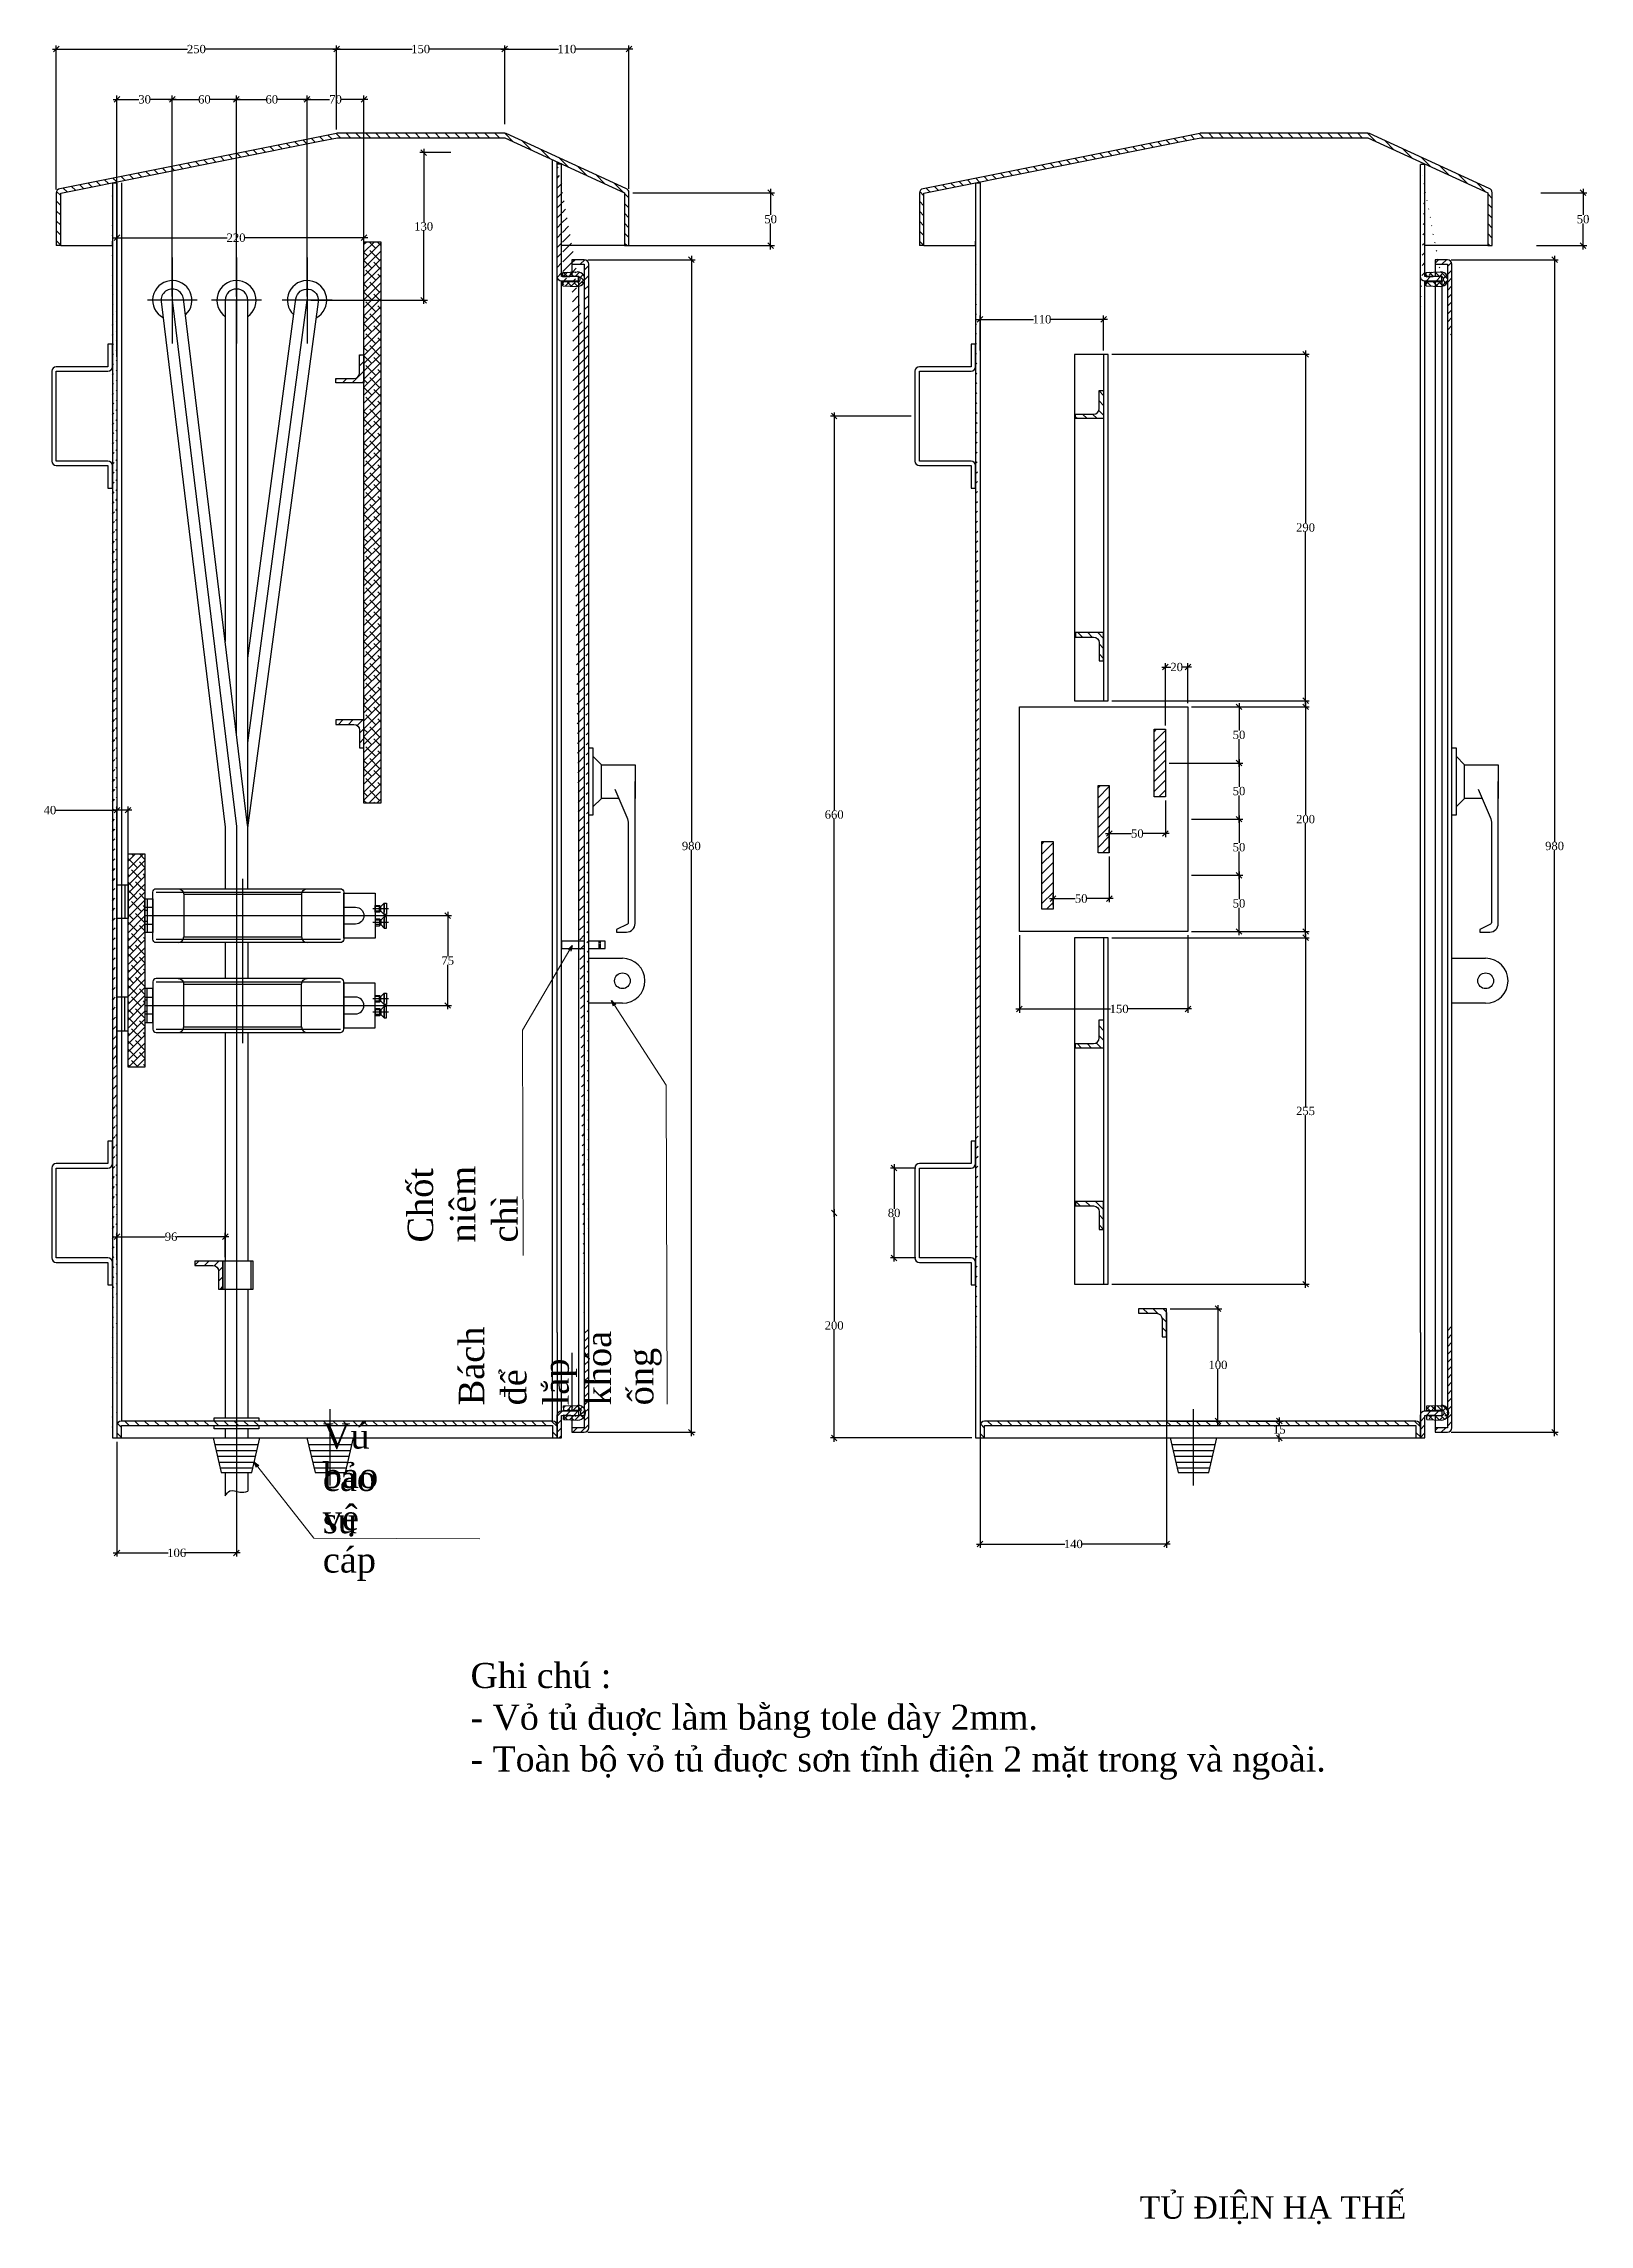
# Model space of a CAD drawing. Header units: inches. Extents: x -246336 to 136055, y -106871 to 69513.
# Drawn here: x -62516 to -58387, y -25911 to -20086 of the extents above; entities that cross this region are included whole.
import ezdxf

# ---------------------------------------------------------------- set-up
doc = ezdxf.new("R2010")
doc.units = ezdxf.units.IN
doc.header["$MEASUREMENT"] = 0
doc.linetypes.add('BORDERX2', pattern=[3.5, 1, -0.5, 1, -0.5, 0, -0.5])
doc.layers.add('T_VAT', color=7, linetype='Continuous')
doc.styles.add('0', font='Vottawan.ttf', dxfattribs={"height": 20})
doc.styles.add('CAO22', font='VNTIME_0.TTF', dxfattribs={"height": 22.3})
doc.styles.get("Standard").update_dxf_attribs({"font": 'VNTIME_0.TTF', "height": 86})
doc.dimstyles.get("Standard").update_dxf_attribs({"dimtxt": 0.18, "dimasz": 15, "dimexe": 10, "dimexo": 10, "dimgap": 0.09, "dimtad": 0, "dimtih": 1, "dimtoh": 1, "dimdec": 0, "dimzin": 0, "dimdsep": 32, "dimtxsty": 'Standard', "dimblk": 'OBLIQUE', "dimcen": 15, "dimdle": 10, "dimclrd": 3, "dimclre": 3, "dimclrt": 3, "dimadec": 0, "dimazin": 0, "dimtfac": 1, "dimtdec": 0, "dimtofl": 0, "dimtmove": 0, "dimatfit": 3, "dimldrblk": 'OPEN30', "dimfxl": 1, "dimtolj": 1, "dimtzin": 0, "dimlwd": 0, "dimlwe": 0, "dimarcsym": 0})
pattern_1 = [(45, (-66921.608, -26222.404), (-13.258252, 13.258252), [])]
pattern_2 = [(45, (-67135.914, -26222.404), (-13.258252, 13.258252), [])]
pattern_3 = [(135, (-66921.608, -26222.404), (-13.258252, -13.258252), [])]
pattern_4 = [(45, (-67135.914, -26222.404), (-10.606602, 10.606602), [])]
pattern_5 = [(225, (-67135.914, -26222.404), (7.954951, -7.954951), []), (315, (-67135.914, -26222.404), (23.864854, -7.954951), [28.125, -16.875])]
pattern_6 = [(135, (-67135.914, -26222.404), (-13.258252, -13.258252), [])]
pattern_7 = [(45, (-77783.587, -26610.473), (-10.606602, 10.606602), [])]
pattern_8 = [(135, (-77783.587, -26610.473), (-7.954951, -7.954951), []), (225, (-77783.587, -26610.473), (-7.954951, -23.864854), [28.125, -16.875])]
pattern_9 = [(45, (-66921.608, -26222.404), (-10.606602, 10.606602), []), (135, (-66921.608, -26222.404), (-31.819805, 10.606602), [37.5, -22.5])]

msp = doc.modelspace()

# ---------------------------------------------------------------- texts
at = {"char_height": 67.8, "width": 3, "attachment_point": 7, "rotation": 90, "style": '0'}
for s, insert in [('{\\f.VnTime|b0|i0|c0|p34;Chèt niªm ch×}', (-61248.647, -23288.099)), ('{\\f.VnTime|b0|i0|c0|p34;B¸ch ®Ó l¾p khãa èng}', (-60864.645, -23723.023))]:
    msp.add_mtext(s, dxfattribs=dict(at, insert=insert))
for s, insert, char_height, width, attachment_point, style in [('{\\f.VnTime|b0|i0|c0|p34;Vó cao su}', (-61770.109, -24065.646), 67.8, 3, 7, '0'), ('{\\f.VnTime|b0|i0|c0|p34;b¶o vÖ c¸p}', (-61770.109, -24191.721), 67.8, 3, 7, '0'), ('Ghi chó :\\P- Vá tñ ®uîc lµm b»ng tole dµy 2mm.\\P- Toµn bé vá tñ ®uîc s¬n tÜnh ®iÖn 2 mÆt trong vµ ngoµi.', (-61375.568, -24411.054), 66.9, 2412.3021, 1, 'CAO22')]:
    msp.add_mtext(s, dxfattribs=dict(insert=insert, char_height=char_height, width=width, attachment_point=attachment_point, style=style))
at = {"layer": 'T_VAT', "ltscale": 0.01, "insert": (-59232.135, -25873.026), "char_height": 60, "width": 1703.40592, "attachment_point": 5}
msp.add_mtext('{\\fTimes New Roman|b0|i0|c0|p18;TỦ \\fTimes New Roman|b0|i0|c238|p18;Đ\\fTimes New Roman|b0|i0|c0|p18;IỆN HẠ THẾ}', dxfattribs=at)

# ---------------------------------------------------------------- blocks, each defined once
blk = doc.blocks.new('_OBLIQUE')
at = {"color": 0, "linetype": 'ByBlock'}
blk.add_line((-0.5, -0.5), (0.5, 0.5), dxfattribs=at)
blk = doc.blocks.new('*D345')
at = {"color": 3}
for p, q in [((-61061.8, -20663), (-60775.7, -20663)), ((-60785.7, -20653), (-60785.7, -22217.4)), ((-60785.7, -23805), (-60785.7, -22240.6)), ((-61061.8, -23795), (-60775.7, -23795))]:
    blk.add_line(p, q, dxfattribs=at)
at = {"layer": 'Defpoints', "color": 0}
for p in [(-61071.8, -20663), (-61071.8, -23795), (-60785.7, -23795)]:
    blk.add_point(p, dxfattribs=at)
at = {"color": 3, "xscale": 15, "yscale": 15, "zscale": 15}
for p, rotation in [((-60785.7, -20663), 90), ((-60785.7, -23795), 270)]:
    blk.add_blockref('_OBLIQUE', p, dxfattribs=dict(at, rotation=rotation))
at = {"color": 3, "insert": (-60785.7, -22229), "char_height": 22.3, "attachment_point": 5, "style": 'CAO22'}
blk.add_mtext('\\A1;980', dxfattribs=at)
blk = doc.blocks.new('_Open30')
at = {"color": 0, "linetype": 'ByBlock', "lineweight": -2}
for p, q in [((-1, 0.27), (0, 0)), ((0, 0), (-1, -0.27)), ((0, 0), (-1, 0))]:
    blk.add_line(p, q, dxfattribs=at)
blk = doc.blocks.new('*D346')
at = {"color": 3}
for p, q in [((-58755.9, -20663), (-58469.8, -20663)), ((-58479.8, -20653), (-58479.8, -22217.4)), ((-58479.8, -23805), (-58479.8, -22240.6)), ((-58755.9, -23795), (-58469.8, -23795))]:
    blk.add_line(p, q, dxfattribs=at)
at = {"layer": 'Defpoints', "color": 0}
for p in [(-58765.9, -20663), (-58765.9, -23795), (-58479.8, -23795)]:
    blk.add_point(p, dxfattribs=at)
at = {"color": 3, "xscale": 15, "yscale": 15, "zscale": 15}
for p, rotation in [((-58479.8, -20663), 90), ((-58479.8, -23795), 270)]:
    blk.add_blockref('_OBLIQUE', p, dxfattribs=dict(at, rotation=rotation))
at = {"color": 3, "insert": (-58479.8, -22229), "char_height": 22.3, "attachment_point": 5, "style": 'CAO22'}
blk.add_mtext('\\A1;980', dxfattribs=at)
blk = doc.blocks.new('*D347')
at = {"color": 3}
for p, q in [((-59662.3, -22474.1), (-59135, -22474.1)), ((-59145, -22464.1), (-59145, -22925)), ((-59145, -23409.3), (-59145, -22948.4)), ((-59662.3, -23399.3), (-59135, -23399.3))]:
    blk.add_line(p, q, dxfattribs=at)
at = {"layer": 'Defpoints', "color": 0}
for p in [(-59672.3, -22474.1), (-59672.3, -23399.3), (-59145, -23399.3)]:
    blk.add_point(p, dxfattribs=at)
at = {"color": 3, "xscale": 15, "yscale": 15, "zscale": 15}
for p, rotation in [((-59145, -22474.1), 90), ((-59145, -23399.3), 270)]:
    blk.add_blockref('_OBLIQUE', p, dxfattribs=dict(at, rotation=rotation))
at = {"color": 3, "insert": (-59145, -22936.7), "char_height": 22.3, "attachment_point": 5, "style": 'CAO22'}
blk.add_mtext('\\A1;255', dxfattribs=at)
blk = doc.blocks.new('*D348')
at = {"color": 3}
for p, q in [((-60198.3, -21080.8), (-60414.2, -21080.8)), ((-60404.2, -21070.8), (-60404.2, -22133.4)), ((-60404.2, -23219.2), (-60404.2, -22156.6))]:
    blk.add_line(p, q, dxfattribs=at)
at = {"layer": 'Defpoints', "color": 0}
for p in [(-60188.3, -21080.8), (-60404.2, -23209.2), (-60404.2, -23209.2)]:
    blk.add_point(p, dxfattribs=at)
at = {"color": 3, "xscale": 15, "yscale": 15, "zscale": 15}
for p, rotation in [((-60404.2, -21080.8), 90), ((-60404.2, -23209.2), 270)]:
    blk.add_blockref('_OBLIQUE', p, dxfattribs=dict(at, rotation=rotation))
at = {"color": 3, "insert": (-60404.2, -22145), "char_height": 22.3, "attachment_point": 5, "style": 'CAO22'}
blk.add_mtext('\\A1;660', dxfattribs=at)
blk = doc.blocks.new('*D363')
at = {"color": 3}
for p, q in [((-62320.3, -23820), (-62320.3, -24127)), ((-62000.8, -23820), (-62000.8, -24127)), ((-62330.3, -24117), (-62183, -24117)), ((-61990.8, -24117), (-62138.1, -24117))]:
    blk.add_line(p, q, dxfattribs=at)
at = {"layer": 'Defpoints', "color": 0}
for p in [(-62320.3, -23810), (-62000.8, -23810), (-62000.8, -24117)]:
    blk.add_point(p, dxfattribs=at)
at = {"color": 3, "xscale": 15, "yscale": 15, "zscale": 15, "rotation": 180}
blk.add_blockref('_OBLIQUE', (-62320.3, -24117), dxfattribs=at)
at = {"color": 3, "xscale": 15, "yscale": 15, "zscale": 15}
blk.add_blockref('_OBLIQUE', (-62000.8, -24117), dxfattribs=at)
at = {"color": 3, "insert": (-62160.5, -24117), "char_height": 22.3, "attachment_point": 5, "style": 'CAO22'}
blk.add_mtext('\\A1;106', dxfattribs=at)
blk = doc.blocks.new('*D371')
at = {"color": 3}
for p, q in [((-62330.3, -23272.6), (-62191.1, -23272.6)), ((-62320.3, -23334.7), (-62320.3, -23262.6)), ((-62020.8, -23272.6), (-62160, -23272.6)), ((-62030.8, -23327.5), (-62030.8, -23262.6))]:
    blk.add_line(p, q, dxfattribs=at)
at = {"layer": 'Defpoints', "color": 0}
for p in [(-62030.8, -23272.6), (-62320.3, -23344.7), (-62030.8, -23337.5)]:
    blk.add_point(p, dxfattribs=at)
at = {"color": 3, "xscale": 15, "yscale": 15, "zscale": 15, "rotation": 180}
blk.add_blockref('_OBLIQUE', (-62320.3, -23272.6), dxfattribs=at)
at = {"color": 3, "xscale": 15, "yscale": 15, "zscale": 15}
blk.add_blockref('_OBLIQUE', (-62030.8, -23272.6), dxfattribs=at)
at = {"color": 3, "insert": (-62175.5, -23272.6), "char_height": 22.3, "attachment_point": 5, "style": 'CAO22'}
blk.add_mtext('\\A1;96', dxfattribs=at)
blk = doc.blocks.new('*D372')
at = {"color": 3}
for p, q in [((-60014.3, -23475), (-60014.3, -24103.4)), ((-59516.3, -23475), (-59516.3, -24103.4)), ((-60024.3, -24093.4), (-59788, -24093.4)), ((-59506.3, -24093.4), (-59742.7, -24093.4))]:
    blk.add_line(p, q, dxfattribs=at)
at = {"layer": 'Defpoints', "color": 0}
for p in [(-60014.3, -23465), (-59516.3, -23465), (-60014.3, -24093.4)]:
    blk.add_point(p, dxfattribs=at)
at = {"color": 3, "xscale": 15, "yscale": 15, "zscale": 15, "rotation": 180}
blk.add_blockref('_OBLIQUE', (-60014.3, -24093.4), dxfattribs=at)
at = {"color": 3, "xscale": 15, "yscale": 15, "zscale": 15}
blk.add_blockref('_OBLIQUE', (-59516.3, -24093.4), dxfattribs=at)
at = {"color": 3, "insert": (-59765.3, -24093.4), "char_height": 22.3, "attachment_point": 5, "style": 'CAO22'}
blk.add_mtext('\\A1;140', dxfattribs=at)
blk = doc.blocks.new('*D373')
at = {"color": 3}
for p, q in [((-60404.2, -23199.2), (-60404.2, -23498.1)), ((-60404.2, -23820), (-60404.2, -23521.1)), ((-60036.3, -23810), (-60414.2, -23810))]:
    blk.add_line(p, q, dxfattribs=at)
at = {"layer": 'Defpoints', "color": 0}
for p in [(-60404.2, -23209.2), (-60404.2, -23209.2), (-60026.3, -23810)]:
    blk.add_point(p, dxfattribs=at)
at = {"color": 3, "xscale": 15, "yscale": 15, "zscale": 15}
for p, rotation in [((-60404.2, -23209.2), 90), ((-60404.2, -23810), 270)]:
    blk.add_blockref('_OBLIQUE', p, dxfattribs=dict(at, rotation=rotation))
at = {"color": 3, "insert": (-60404.2, -23509.6), "char_height": 22.3, "attachment_point": 5, "style": 'CAO22'}
blk.add_mtext('\\A1;200', dxfattribs=at)
blk = doc.blocks.new('*D374')
at = {"color": 3}
for p, q in [((-60186.3, -23089.2), (-60254.1, -23089.2)), ((-60244.1, -23079.2), (-60244.1, -23197.7)), ((-60244.1, -23339.2), (-60244.1, -23220.6)), ((-60186.3, -23329.2), (-60254.1, -23329.2))]:
    blk.add_line(p, q, dxfattribs=at)
at = {"layer": 'Defpoints', "color": 0}
for p in [(-60176.3, -23089.2), (-60244.1, -23329.2), (-60176.3, -23329.2)]:
    blk.add_point(p, dxfattribs=at)
at = {"color": 3, "xscale": 15, "yscale": 15, "zscale": 15}
for p, rotation in [((-60244.1, -23089.2), 90), ((-60244.1, -23329.2), 270)]:
    blk.add_blockref('_OBLIQUE', p, dxfattribs=dict(at, rotation=rotation))
at = {"color": 3, "insert": (-60244.1, -23209.2), "char_height": 22.3, "attachment_point": 5, "style": 'CAO22'}
blk.add_mtext('\\A1;80', dxfattribs=at)
blk = doc.blocks.new('*D375')
at = {"color": 3}
for p, q in [((-59506.3, -23465), (-59368.9, -23465)), ((-59378.9, -23455), (-59378.9, -23603.5)), ((-59378.9, -23775), (-59378.9, -23626.5)), ((-59506.3, -23765), (-59368.9, -23765))]:
    blk.add_line(p, q, dxfattribs=at)
at = {"layer": 'Defpoints', "color": 0}
for p in [(-59516.3, -23465), (-59516.3, -23765), (-59378.9, -23765)]:
    blk.add_point(p, dxfattribs=at)
at = {"color": 3, "xscale": 15, "yscale": 15, "zscale": 15}
for p, rotation in [((-59378.9, -23465), 90), ((-59378.9, -23765), 270)]:
    blk.add_blockref('_OBLIQUE', p, dxfattribs=dict(at, rotation=rotation))
at = {"color": 3, "insert": (-59378.9, -23615), "char_height": 22.3, "attachment_point": 5, "style": 'CAO22'}
blk.add_mtext('\\A1;100', dxfattribs=at)
blk = doc.blocks.new('*D376')
at = {"color": 3}
for p, q in [((-59295.5, -23765), (-59205.1, -23765)), ((-59215.1, -23755), (-59215.1, -23775.8)), ((-59295.5, -23810), (-59205.1, -23810)), ((-59215.1, -23820), (-59215.1, -23799.2))]:
    blk.add_line(p, q, dxfattribs=at)
at = {"layer": 'Defpoints', "color": 0}
for p in [(-59305.5, -23765), (-59215.1, -23765), (-59305.5, -23810)]:
    blk.add_point(p, dxfattribs=at)
at = {"color": 3, "xscale": 15, "yscale": 15, "zscale": 15}
for p, rotation in [((-59215.1, -23765), 90), ((-59215.1, -23810), 270)]:
    blk.add_blockref('_OBLIQUE', p, dxfattribs=dict(at, rotation=rotation))
at = {"color": 3, "insert": (-59215.1, -23787.5), "char_height": 22.3, "attachment_point": 5, "style": 'CAO22'}
blk.add_mtext('\\A1;15', dxfattribs=at)
blk = doc.blocks.new('*D377')
at = {"color": 3}
for p, q in [((-62330.3, -20604.3), (-62025.8, -20604.3)), ((-62320.3, -20922.1), (-62320.3, -20594.3)), ((-61650.3, -20604.3), (-61977.9, -20604.3)), ((-61660.3, -20982.1), (-61660.3, -20594.3))]:
    blk.add_line(p, q, dxfattribs=at)
at = {"layer": 'Defpoints', "color": 0}
for p in [(-62320.3, -20604.3), (-62320.3, -20932.1), (-61660.3, -20992.1)]:
    blk.add_point(p, dxfattribs=at)
at = {"color": 3, "xscale": 15, "yscale": 15, "zscale": 15, "rotation": 180}
blk.add_blockref('_OBLIQUE', (-62320.3, -20604.3), dxfattribs=at)
at = {"color": 3, "xscale": 15, "yscale": 15, "zscale": 15}
blk.add_blockref('_OBLIQUE', (-61660.3, -20604.3), dxfattribs=at)
at = {"color": 3, "insert": (-62001.9, -20604.3), "char_height": 22.3, "attachment_point": 5, "style": 'CAO22'}
blk.add_mtext('\\A1;220', dxfattribs=at)
blk = doc.blocks.new('*D378')
at = {"color": 3}
for p, q in [((-62010.8, -20234.8), (-61922.1, -20234.8)), ((-62000.8, -20761.3), (-62000.8, -20224.8)), ((-61802.2, -20234.8), (-61890.9, -20234.8)), ((-61812.2, -20761.3), (-61812.2, -20224.8))]:
    blk.add_line(p, q, dxfattribs=at)
at = {"layer": 'Defpoints', "color": 0}
for p in [(-61812.2, -20234.8), (-62000.8, -20771.3), (-61812.2, -20771.3)]:
    blk.add_point(p, dxfattribs=at)
at = {"color": 3, "xscale": 15, "yscale": 15, "zscale": 15, "rotation": 180}
blk.add_blockref('_OBLIQUE', (-62000.8, -20234.8), dxfattribs=at)
at = {"color": 3, "xscale": 15, "yscale": 15, "zscale": 15}
blk.add_blockref('_OBLIQUE', (-61812.2, -20234.8), dxfattribs=at)
at = {"color": 3, "insert": (-61906.5, -20234.8), "char_height": 22.3, "attachment_point": 5, "style": 'CAO22'}
blk.add_mtext('\\A1;60', dxfattribs=at)
blk = doc.blocks.new('*D379')
at = {"color": 3}
for p, q in [((-62482.3, -20475.2), (-62482.3, -20090.5)), ((-61733.5, -20315.6), (-61733.5, -20090.5)), ((-62492.3, -20100.5), (-62131.8, -20100.5)), ((-61723.5, -20100.5), (-62083.9, -20100.5))]:
    blk.add_line(p, q, dxfattribs=at)
at = {"layer": 'Defpoints', "color": 0}
for p in [(-61733.5, -20100.5), (-61733.5, -20325.6), (-62482.3, -20485.2)]:
    blk.add_point(p, dxfattribs=at)
at = {"color": 3, "xscale": 15, "yscale": 15, "zscale": 15, "rotation": 180}
blk.add_blockref('_OBLIQUE', (-62482.3, -20100.5), dxfattribs=at)
at = {"color": 3, "xscale": 15, "yscale": 15, "zscale": 15}
blk.add_blockref('_OBLIQUE', (-61733.5, -20100.5), dxfattribs=at)
at = {"color": 3, "insert": (-62107.9, -20100.5), "char_height": 22.3, "attachment_point": 5, "style": 'CAO22'}
blk.add_mtext('\\A1;250', dxfattribs=at)
blk = doc.blocks.new('*D380')
at = {"color": 3}
for p, q in [((-62330.3, -20234.8), (-62261.7, -20234.8)), ((-62320.3, -20761.3), (-62320.3, -20224.8)), ((-62162.2, -20234.8), (-62230.8, -20234.8)), ((-62172.2, -20761.3), (-62172.2, -20224.8))]:
    blk.add_line(p, q, dxfattribs=at)
at = {"layer": 'Defpoints', "color": 0}
for p in [(-62320.3, -20234.8), (-62320.3, -20771.3), (-62172.2, -20771.3)]:
    blk.add_point(p, dxfattribs=at)
at = {"color": 3, "xscale": 15, "yscale": 15, "zscale": 15, "rotation": 180}
blk.add_blockref('_OBLIQUE', (-62320.3, -20234.8), dxfattribs=at)
at = {"color": 3, "xscale": 15, "yscale": 15, "zscale": 15}
blk.add_blockref('_OBLIQUE', (-62172.2, -20234.8), dxfattribs=at)
at = {"color": 3, "insert": (-62246.2, -20234.8), "char_height": 22.3, "attachment_point": 5, "style": 'CAO22'}
blk.add_mtext('\\A1;30', dxfattribs=at)
blk = doc.blocks.new('*D381')
at = {"color": 3}
for p, q in [((-62182.2, -20234.8), (-62102.1, -20234.8)), ((-62172.2, -20761.3), (-62172.2, -20224.8)), ((-61990.8, -20234.8), (-62070.9, -20234.8)), ((-62000.8, -20708.8), (-62000.8, -20224.8))]:
    blk.add_line(p, q, dxfattribs=at)
at = {"layer": 'Defpoints', "color": 0}
for p in [(-62000.8, -20234.8), (-62000.8, -20718.8), (-62172.2, -20771.3)]:
    blk.add_point(p, dxfattribs=at)
at = {"color": 3, "xscale": 15, "yscale": 15, "zscale": 15, "rotation": 180}
blk.add_blockref('_OBLIQUE', (-62172.2, -20234.8), dxfattribs=at)
at = {"color": 3, "xscale": 15, "yscale": 15, "zscale": 15}
blk.add_blockref('_OBLIQUE', (-62000.8, -20234.8), dxfattribs=at)
at = {"color": 3, "insert": (-62086.5, -20234.8), "char_height": 22.3, "attachment_point": 5, "style": 'CAO22'}
blk.add_mtext('\\A1;60', dxfattribs=at)
blk = doc.blocks.new('*D382')
at = {"color": 3}
for p, q in [((-62483.1, -22133.2), (-62320.3, -22133.2)), ((-62280.3, -22133.2), (-62330.3, -22133.2)), ((-62320.3, -22810), (-62320.3, -22123.2)), ((-62290.3, -22810), (-62290.3, -22123.2))]:
    blk.add_line(p, q, dxfattribs=at)
at = {"layer": 'Defpoints', "color": 0}
for p in [(-62320.3, -22133.2), (-62320.3, -22820), (-62290.3, -22820)]:
    blk.add_point(p, dxfattribs=at)
at = {"color": 3, "xscale": 15, "yscale": 15, "zscale": 15, "rotation": 180}
blk.add_blockref('_OBLIQUE', (-62320.3, -22133.2), dxfattribs=at)
at = {"color": 3, "xscale": 15, "yscale": 15, "zscale": 15}
blk.add_blockref('_OBLIQUE', (-62290.3, -22133.2), dxfattribs=at)
at = {"color": 3, "insert": (-62499.1, -22133.2), "char_height": 22.3, "attachment_point": 5, "style": 'CAO22'}
blk.add_mtext('\\A1;40', dxfattribs=at)
blk = doc.blocks.new('*D385')
at = {"color": 3}
for p, q in [((-58516.3, -20484), (-58393.6, -20484)), ((-58403.6, -20474), (-58403.6, -20543)), ((-58403.6, -20635.4), (-58403.6, -20566.4)), ((-58528.3, -20625.4), (-58393.6, -20625.4))]:
    blk.add_line(p, q, dxfattribs=at)
at = {"layer": 'Defpoints', "color": 0}
for p in [(-58526.3, -20484), (-58538.3, -20625.4), (-58403.6, -20625.4)]:
    blk.add_point(p, dxfattribs=at)
at = {"color": 3, "xscale": 15, "yscale": 15, "zscale": 15}
for p, rotation in [((-58403.6, -20484), 90), ((-58403.6, -20625.4), 270)]:
    blk.add_blockref('_OBLIQUE', p, dxfattribs=dict(at, rotation=rotation))
at = {"color": 3, "insert": (-58403.6, -20554.7), "char_height": 22.3, "attachment_point": 5, "style": 'CAO22'}
blk.add_mtext('\\A1;50', dxfattribs=at)
blk = doc.blocks.new('*D386')
at = {"color": 3}
for p, q in [((-60942.3, -20484), (-60563.9, -20484)), ((-60573.9, -20474), (-60573.9, -20543)), ((-60573.9, -20635.4), (-60573.9, -20566.4)), ((-60954.3, -20625.4), (-60563.9, -20625.4))]:
    blk.add_line(p, q, dxfattribs=at)
at = {"layer": 'Defpoints', "color": 0}
for p in [(-60952.3, -20484), (-60964.3, -20625.4), (-60573.9, -20625.4)]:
    blk.add_point(p, dxfattribs=at)
at = {"color": 3, "xscale": 15, "yscale": 15, "zscale": 15}
for p, rotation in [((-60573.9, -20484), 90), ((-60573.9, -20625.4), 270)]:
    blk.add_blockref('_OBLIQUE', p, dxfattribs=dict(at, rotation=rotation))
at = {"color": 3, "insert": (-60573.9, -20554.7), "char_height": 22.3, "attachment_point": 5, "style": 'CAO22'}
blk.add_mtext('\\A1;50', dxfattribs=at)
blk = doc.blocks.new('*D387')
at = {"color": 3}
for p, q in [((-61427.9, -20377), (-61510.7, -20377)), ((-61500.7, -20367), (-61500.7, -20562.7)), ((-61500.7, -20781.3), (-61500.7, -20585.6)), ((-61802.2, -20771.3), (-61490.7, -20771.3))]:
    blk.add_line(p, q, dxfattribs=at)
at = {"layer": 'Defpoints', "color": 0}
for p in [(-61500.7, -20377), (-61417.9, -20377), (-61812.2, -20771.3)]:
    blk.add_point(p, dxfattribs=at)
at = {"color": 3, "xscale": 15, "yscale": 15, "zscale": 15}
for p, rotation in [((-61500.7, -20377), 90), ((-61500.7, -20771.3), 270)]:
    blk.add_blockref('_OBLIQUE', p, dxfattribs=dict(at, rotation=rotation))
at = {"color": 3, "insert": (-61500.7, -20574.1), "char_height": 22.3, "attachment_point": 5, "style": 'CAO22'}
blk.add_mtext('\\A1;130', dxfattribs=at)
blk = doc.blocks.new('*D388')
at = {"color": 3}
for p, q in [((-61822.2, -20234.8), (-61752.1, -20234.8)), ((-61812.2, -20761.3), (-61812.2, -20224.8)), ((-61650.3, -20234.8), (-61720.4, -20234.8)), ((-61660.3, -20605), (-61660.3, -20224.8))]:
    blk.add_line(p, q, dxfattribs=at)
at = {"layer": 'Defpoints', "color": 0}
for p in [(-61660.3, -20234.8), (-61660.3, -20615), (-61812.2, -20771.3)]:
    blk.add_point(p, dxfattribs=at)
at = {"color": 3, "xscale": 15, "yscale": 15, "zscale": 15, "rotation": 180}
blk.add_blockref('_OBLIQUE', (-61812.2, -20234.8), dxfattribs=at)
at = {"color": 3, "xscale": 15, "yscale": 15, "zscale": 15}
blk.add_blockref('_OBLIQUE', (-61660.3, -20234.8), dxfattribs=at)
at = {"color": 3, "insert": (-61736.2, -20234.8), "char_height": 22.3, "attachment_point": 5, "style": 'CAO22'}
blk.add_mtext('\\A1;70', dxfattribs=at)
blk = doc.blocks.new('*D389')
at = {"color": 3}
for p, q in [((-59529.3, -21751), (-59505, -21751)), ((-59519.3, -21907.3), (-59519.3, -21741)), ((-59449.3, -21751), (-59473.6, -21751)), ((-59459.3, -21847.3), (-59459.3, -21741))]:
    blk.add_line(p, q, dxfattribs=at)
at = {"layer": 'Defpoints', "color": 0}
for p in [(-59459.3, -21751), (-59459.3, -21857.3), (-59519.3, -21917.3)]:
    blk.add_point(p, dxfattribs=at)
at = {"color": 3, "xscale": 15, "yscale": 15, "zscale": 15, "rotation": 180}
blk.add_blockref('_OBLIQUE', (-59519.3, -21751), dxfattribs=at)
at = {"color": 3, "xscale": 15, "yscale": 15, "zscale": 15}
blk.add_blockref('_OBLIQUE', (-59459.3, -21751), dxfattribs=at)
at = {"color": 3, "insert": (-59489.3, -21751), "char_height": 22.3, "attachment_point": 5, "style": 'CAO22'}
blk.add_mtext('\\A1;20', dxfattribs=at)
blk = doc.blocks.new('*D390')
at = {"color": 3}
for p, q in [((-59145, -20905.7), (-59145, -21366.7)), ((-59662.3, -20915.7), (-59135, -20915.7)), ((-59145, -21850.9), (-59145, -21389.9)), ((-59662.3, -21840.9), (-59135, -21840.9))]:
    blk.add_line(p, q, dxfattribs=at)
at = {"layer": 'Defpoints', "color": 0}
for p in [(-59672.3, -20915.7), (-59672.3, -21840.9), (-59145, -21840.9)]:
    blk.add_point(p, dxfattribs=at)
at = {"color": 3, "xscale": 15, "yscale": 15, "zscale": 15}
for p, rotation in [((-59145, -20915.7), 90), ((-59145, -21840.9), 270)]:
    blk.add_blockref('_OBLIQUE', p, dxfattribs=dict(at, rotation=rotation))
at = {"color": 3, "insert": (-59145, -21378.3), "char_height": 22.3, "attachment_point": 5, "style": 'CAO22'}
blk.add_mtext('\\A1;290', dxfattribs=at)
blk = doc.blocks.new('*D391')
at = {"color": 3}
for p, q in [((-61704.3, -22415), (-61426.4, -22415)), ((-61436.4, -22405), (-61436.4, -22523.3)), ((-61436.4, -22665), (-61436.4, -22546.7)), ((-61704.3, -22655), (-61426.4, -22655))]:
    blk.add_line(p, q, dxfattribs=at)
at = {"layer": 'Defpoints', "color": 0}
for p in [(-61714.3, -22415), (-61714.3, -22655), (-61436.4, -22655)]:
    blk.add_point(p, dxfattribs=at)
at = {"color": 3, "xscale": 15, "yscale": 15, "zscale": 15}
for p, rotation in [((-61436.4, -22415), 90), ((-61436.4, -22655), 270)]:
    blk.add_blockref('_OBLIQUE', p, dxfattribs=dict(at, rotation=rotation))
at = {"color": 3, "insert": (-61436.4, -22535), "char_height": 22.3, "attachment_point": 5, "style": 'CAO22'}
blk.add_mtext('\\A1;75', dxfattribs=at)
blk = doc.blocks.new('*D392')
at = {"color": 3}
for p, q in [((-59322.7, -22147.3), (-59322.7, -22220.6)), ((-59322.7, -22317.3), (-59322.7, -22244)), ((-59449.3, -22307.3), (-59312.7, -22307.3))]:
    blk.add_line(p, q, dxfattribs=at)
at = {"layer": 'Defpoints', "color": 0}
for p in [(-59322.7, -22157.3), (-59322.7, -22157.3), (-59459.3, -22307.3)]:
    blk.add_point(p, dxfattribs=at)
at = {"color": 3, "xscale": 15, "yscale": 15, "zscale": 15}
for p, rotation in [((-59322.7, -22157.3), 90), ((-59322.7, -22307.3), 270)]:
    blk.add_blockref('_OBLIQUE', p, dxfattribs=dict(at, rotation=rotation))
at = {"color": 3, "insert": (-59322.7, -22232.3), "char_height": 22.3, "attachment_point": 5, "style": 'CAO22'}
blk.add_mtext('\\A1;50', dxfattribs=at)
blk = doc.blocks.new('*D393')
at = {"color": 3}
for p, q in [((-59322.7, -22297.3), (-59322.7, -22370.6)), ((-59322.7, -22467.3), (-59322.7, -22394)), ((-59449.3, -22457.3), (-59312.7, -22457.3))]:
    blk.add_line(p, q, dxfattribs=at)
at = {"layer": 'Defpoints', "color": 0}
for p in [(-59322.7, -22307.3), (-59322.7, -22307.3), (-59459.3, -22457.3)]:
    blk.add_point(p, dxfattribs=at)
at = {"color": 3, "xscale": 15, "yscale": 15, "zscale": 15}
for p, rotation in [((-59322.7, -22307.3), 90), ((-59322.7, -22457.3), 270)]:
    blk.add_blockref('_OBLIQUE', p, dxfattribs=dict(at, rotation=rotation))
at = {"color": 3, "insert": (-59322.7, -22382.3), "char_height": 22.3, "attachment_point": 5, "style": 'CAO22'}
blk.add_mtext('\\A1;50', dxfattribs=at)
blk = doc.blocks.new('*D394')
at = {"color": 3}
for p, q in [((-59669.3, -22257.3), (-59669.3, -22379.4)), ((-59819.3, -22387.3), (-59819.3, -22359.4)), ((-59829.3, -22369.4), (-59760, -22369.4)), ((-59659.3, -22369.4), (-59728.7, -22369.4))]:
    blk.add_line(p, q, dxfattribs=at)
at = {"layer": 'Defpoints', "color": 0}
for p in [(-59669.3, -22247.3), (-59819.3, -22397.3), (-59669.3, -22369.4)]:
    blk.add_point(p, dxfattribs=at)
at = {"color": 3, "xscale": 15, "yscale": 15, "zscale": 15, "rotation": 180}
blk.add_blockref('_OBLIQUE', (-59819.3, -22369.4), dxfattribs=at)
at = {"color": 3, "xscale": 15, "yscale": 15, "zscale": 15}
blk.add_blockref('_OBLIQUE', (-59669.3, -22369.4), dxfattribs=at)
at = {"color": 3, "insert": (-59744.3, -22369.4), "char_height": 22.3, "attachment_point": 5, "style": 'CAO22'}
blk.add_mtext('\\A1;50', dxfattribs=at)
blk = doc.blocks.new('*D395')
at = {"color": 3}
for p, q in [((-59449.3, -21857.3), (-59135, -21857.3)), ((-59145, -21847.3), (-59145, -22145.8)), ((-59145, -22467.3), (-59145, -22168.8)), ((-59449.3, -22457.3), (-59135, -22457.3))]:
    blk.add_line(p, q, dxfattribs=at)
at = {"layer": 'Defpoints', "color": 0}
for p in [(-59459.3, -21857.3), (-59459.3, -22457.3), (-59145, -22457.3)]:
    blk.add_point(p, dxfattribs=at)
at = {"color": 3, "xscale": 15, "yscale": 15, "zscale": 15}
for p, rotation in [((-59145, -21857.3), 90), ((-59145, -22457.3), 270)]:
    blk.add_blockref('_OBLIQUE', p, dxfattribs=dict(at, rotation=rotation))
at = {"color": 3, "insert": (-59145, -22157.3), "char_height": 22.3, "attachment_point": 5, "style": 'CAO22'}
blk.add_mtext('\\A1;200', dxfattribs=at)
blk = doc.blocks.new('*D396')
at = {"color": 3}
for p, q in [((-59909.3, -22467.3), (-59909.3, -22674.3)), ((-59459.3, -22467.3), (-59459.3, -22674.3)), ((-59919.3, -22664.3), (-59665.6, -22664.3)), ((-59449.3, -22664.3), (-59620.3, -22664.3))]:
    blk.add_line(p, q, dxfattribs=at)
at = {"layer": 'Defpoints', "color": 0}
for p in [(-59909.3, -22457.3), (-59459.3, -22457.3), (-59459.3, -22664.3)]:
    blk.add_point(p, dxfattribs=at)
at = {"color": 3, "xscale": 15, "yscale": 15, "zscale": 15, "rotation": 180}
blk.add_blockref('_OBLIQUE', (-59909.3, -22664.3), dxfattribs=at)
at = {"color": 3, "xscale": 15, "yscale": 15, "zscale": 15}
blk.add_blockref('_OBLIQUE', (-59459.3, -22664.3), dxfattribs=at)
at = {"color": 3, "insert": (-59642.9, -22664.3), "char_height": 22.3, "attachment_point": 5, "style": 'CAO22'}
blk.add_mtext('\\A1;150', dxfattribs=at)
blk = doc.blocks.new('*D397')
at = {"color": 3}
for p, q in [((-59519.3, -22107.3), (-59519.3, -22205.6)), ((-59669.3, -22245.8), (-59669.3, -22185.6)), ((-59679.3, -22195.6), (-59610, -22195.6)), ((-59509.3, -22195.6), (-59578.7, -22195.6))]:
    blk.add_line(p, q, dxfattribs=at)
at = {"layer": 'Defpoints', "color": 0}
for p in [(-59519.3, -22097.3), (-59519.3, -22195.6), (-59669.3, -22255.8)]:
    blk.add_point(p, dxfattribs=at)
at = {"color": 3, "xscale": 15, "yscale": 15, "zscale": 15, "rotation": 180}
blk.add_blockref('_OBLIQUE', (-59669.3, -22195.6), dxfattribs=at)
at = {"color": 3, "xscale": 15, "yscale": 15, "zscale": 15}
blk.add_blockref('_OBLIQUE', (-59519.3, -22195.6), dxfattribs=at)
at = {"color": 3, "insert": (-59594.3, -22195.6), "char_height": 22.3, "attachment_point": 5, "style": 'CAO22'}
blk.add_mtext('\\A1;50', dxfattribs=at)
blk = doc.blocks.new('*D398')
at = {"color": 3}
for p, q in [((-59449.3, -21857.3), (-59312.7, -21857.3)), ((-59322.7, -21847.3), (-59322.7, -21920.6)), ((-59322.7, -22017.3), (-59322.7, -21944)), ((-59509.3, -22007.3), (-59312.7, -22007.3))]:
    blk.add_line(p, q, dxfattribs=at)
at = {"layer": 'Defpoints', "color": 0}
for p in [(-59459.3, -21857.3), (-59519.3, -22007.3), (-59322.7, -22007.3)]:
    blk.add_point(p, dxfattribs=at)
at = {"color": 3, "xscale": 15, "yscale": 15, "zscale": 15}
for p, rotation in [((-59322.7, -21857.3), 90), ((-59322.7, -22007.3), 270)]:
    blk.add_blockref('_OBLIQUE', p, dxfattribs=dict(at, rotation=rotation))
at = {"color": 3, "insert": (-59322.7, -21932.3), "char_height": 22.3, "attachment_point": 5, "style": 'CAO22'}
blk.add_mtext('\\A1;50', dxfattribs=at)
blk = doc.blocks.new('*D399')
at = {"color": 3}
for p, q in [((-59322.7, -21997.3), (-59322.7, -22070.6)), ((-59322.7, -22167.3), (-59322.7, -22094)), ((-59449.3, -22157.3), (-59312.7, -22157.3))]:
    blk.add_line(p, q, dxfattribs=at)
at = {"layer": 'Defpoints', "color": 0}
for p in [(-59322.7, -22007.3), (-59322.7, -22007.3), (-59459.3, -22157.3)]:
    blk.add_point(p, dxfattribs=at)
at = {"color": 3, "xscale": 15, "yscale": 15, "zscale": 15}
for p, rotation in [((-59322.7, -22007.3), 90), ((-59322.7, -22157.3), 270)]:
    blk.add_blockref('_OBLIQUE', p, dxfattribs=dict(at, rotation=rotation))
at = {"color": 3, "insert": (-59322.7, -22082.3), "char_height": 22.3, "attachment_point": 5, "style": 'CAO22'}
blk.add_mtext('\\A1;50', dxfattribs=at)
blk = doc.blocks.new('*D400')
at = {"color": 3}
for p, q in [((-60024.3, -20822.3), (-59872, -20822.3)), ((-60014.3, -20905.7), (-60014.3, -20812.3)), ((-59674.3, -20822.3), (-59826.7, -20822.3)), ((-59684.3, -20905.7), (-59684.3, -20812.3))]:
    blk.add_line(p, q, dxfattribs=at)
at = {"layer": 'Defpoints', "color": 0}
for p in [(-60014.3, -20822.3), (-60014.3, -20915.7), (-59684.3, -20915.7)]:
    blk.add_point(p, dxfattribs=at)
at = {"color": 3, "xscale": 15, "yscale": 15, "zscale": 15, "rotation": 180}
blk.add_blockref('_OBLIQUE', (-60014.3, -20822.3), dxfattribs=at)
at = {"color": 3, "xscale": 15, "yscale": 15, "zscale": 15}
blk.add_blockref('_OBLIQUE', (-59684.3, -20822.3), dxfattribs=at)
at = {"color": 3, "insert": (-59849.3, -20822.3), "char_height": 22.3, "attachment_point": 5, "style": 'CAO22'}
blk.add_mtext('\\A1;110', dxfattribs=at)
blk = doc.blocks.new('*D401')
at = {"color": 3}
for p, q in [((-61284.2, -20285.6), (-61284.2, -20090.5)), ((-60952.3, -20474), (-60952.3, -20090.5)), ((-61294.2, -20100.5), (-61140.9, -20100.5)), ((-60942.3, -20100.5), (-61095.7, -20100.5))]:
    blk.add_line(p, q, dxfattribs=at)
at = {"layer": 'Defpoints', "color": 0}
for p in [(-60952.3, -20100.5), (-61284.2, -20295.6), (-60952.3, -20484)]:
    blk.add_point(p, dxfattribs=at)
at = {"color": 3, "xscale": 15, "yscale": 15, "zscale": 15, "rotation": 180}
blk.add_blockref('_OBLIQUE', (-61284.2, -20100.5), dxfattribs=at)
at = {"color": 3, "xscale": 15, "yscale": 15, "zscale": 15}
blk.add_blockref('_OBLIQUE', (-60952.3, -20100.5), dxfattribs=at)
at = {"color": 3, "insert": (-61118.3, -20100.5), "char_height": 22.3, "attachment_point": 5, "style": 'CAO22'}
blk.add_mtext('\\A1;110', dxfattribs=at)
blk = doc.blocks.new('*D402')
at = {"color": 3}
for p, q in [((-61733.5, -20300.6), (-61733.5, -20090.5)), ((-61284.2, -20300.6), (-61284.2, -20090.5)), ((-61743.5, -20100.5), (-61531.5, -20100.5)), ((-61274.2, -20100.5), (-61486.2, -20100.5))]:
    blk.add_line(p, q, dxfattribs=at)
at = {"layer": 'Defpoints', "color": 0}
for p in [(-61284.2, -20100.5), (-61733.5, -20310.6), (-61284.2, -20310.6)]:
    blk.add_point(p, dxfattribs=at)
at = {"color": 3, "xscale": 15, "yscale": 15, "zscale": 15, "rotation": 180}
blk.add_blockref('_OBLIQUE', (-61733.5, -20100.5), dxfattribs=at)
at = {"color": 3, "xscale": 15, "yscale": 15, "zscale": 15}
blk.add_blockref('_OBLIQUE', (-61284.2, -20100.5), dxfattribs=at)
at = {"color": 3, "insert": (-61508.8, -20100.5), "char_height": 22.3, "attachment_point": 5, "style": 'CAO22'}
blk.add_mtext('\\A1;150', dxfattribs=at)

# ---------------------------------------------------------------- dimensions: what is measured, and where the dimension line sits
for base, p1, p2, text, picture, middle in [((-61733.459, -20100.454), (-62482.293, -20485.225), (-61733.459, -20325.62), '250', '*D379', (-62107.876, -20100.454)), ((-62320.293, -20604.269), (-61660.293, -20992.148), (-62320.293, -20932.148), '220', '*D377', (-62001.88, -20604.269)), ((-62320.293, -22133.238), (-62290.293, -22820.01), (-62320.293, -22820.01), '40', '*D382', (-62499.095, -22133.238)), ((-59459.34, -22664.284), (-59909.34, -22457.321), (-59459.34, -22457.321), '150', '*D396', (-59642.937, -22664.284))]:
    dim = msp.add_linear_dim(base=base, p1=p1, p2=p2, text=text, dimstyle='Standard', override={"dimtxt": 22, "dimtxsty": 'CAO22', "dimtmove": 1})
    dim.commit()
    dim.dimension.update_dxf_attribs({"geometry": picture, "text_midpoint": middle, "dimtype": 160})
for base, p1, p2, text, picture, middle in [((-61284.241, -20100.454), (-61733.459, -20310.62), (-61284.241, -20310.62), '150', '*D402', (-61508.85, -20100.454)), ((-60952.293, -20100.454), (-61284.241, -20295.62), (-60952.293, -20484.036), '110', '*D401', (-61118.267, -20100.454)), ((-62320.293, -20234.751), (-62172.188, -20771.276), (-62320.293, -20771.276), '30', '*D380', (-62246.241, -20234.751)), ((-62000.793, -20234.751), (-62172.188, -20771.276), (-62000.793, -20718.776), '60', '*D381', (-62086.491, -20234.751)), ((-61812.188, -20234.751), (-62000.793, -20771.276), (-61812.188, -20771.276), '60', '*D378', (-61906.491, -20234.751)), ((-61660.293, -20234.751), (-61812.188, -20771.276), (-61660.293, -20615.01), '70', '*D388', (-61736.241, -20234.751)), ((-60014.34, -20822.266), (-59684.34, -20915.749), (-60014.34, -20915.749), '110', '*D400', (-59849.34, -20822.266)), ((-59459.34, -21750.964), (-59519.34, -21917.321), (-59459.34, -21857.321), '20', '*D389', (-59489.34, -21750.964)), ((-59519.34, -22195.553), (-59669.34, -22255.779), (-59519.34, -22097.321), '50', '*D397', (-59594.34, -22195.553)), ((-59669.34, -22369.425), (-59819.34, -22397.321), (-59669.34, -22247.321), '50', '*D394', (-59744.34, -22369.425)), ((-62030.793, -23272.636), (-62320.293, -23344.662), (-62030.793, -23337.51), '96', '*D371', (-62175.543, -23272.636)), ((-60014.34, -24093.356), (-59516.34, -23465.01), (-60014.34, -23465.01), '140', '*D372', (-59765.34, -24093.356)), ((-62000.793, -24117.02), (-62320.293, -23810.01), (-62000.793, -23810.01), '106', '*D363', (-62160.543, -24117.02))]:
    dim = msp.add_linear_dim(base=base, p1=p1, p2=p2, text=text, dimstyle='Standard', override={"dimtxt": 22, "dimtxsty": 'CAO22', "dimtmove": 1})
    dim.commit()
    dim.dimension.update_dxf_attribs({"geometry": picture, "text_midpoint": middle})
for base, p1, p2, text, picture, middle in [((-61500.721, -20377.018), (-61812.188, -20771.276), (-61417.93, -20377.018), '130', '*D387', (-61500.721, -20574.147)), ((-60573.88, -20625.387), (-60952.293, -20484.036), (-60964.293, -20625.387), '50', '*D386', (-60573.88, -20554.712)), ((-60785.721, -23795.01), (-61071.819, -20663.01), (-61071.819, -23795.01), '980', '*D345', (-60785.721, -22229.01)), ((-58479.767, -23795.01), (-58765.866, -20663.01), (-58765.866, -23795.01), '980', '*D346', (-58479.767, -22229.01)), ((-59144.973, -21840.9), (-59672.34, -20915.749), (-59672.34, -21840.9), '290', '*D390', (-59144.973, -21378.324)), ((-60404.157, -23209.171), (-60188.34, -21080.803), (-60404.157, -23209.171), '660', '*D348', (-60404.157, -22144.987)), ((-59322.708, -22007.321), (-59459.34, -21857.321), (-59519.34, -22007.321), '50', '*D398', (-59322.708, -21932.321)), ((-59144.973, -22457.321), (-59459.34, -21857.321), (-59459.34, -22457.321), '200', '*D395', (-59144.973, -22157.321)), ((-59322.708, -22007.321), (-59459.34, -22157.321), (-59322.708, -22007.321), '50', '*D399', (-59322.708, -22082.321)), ((-59322.708, -22157.321), (-59459.34, -22307.321), (-59322.708, -22157.321), '50', '*D392', (-59322.708, -22232.321)), ((-59322.708, -22307.321), (-59459.34, -22457.321), (-59322.708, -22307.321), '50', '*D393', (-59322.708, -22382.321)), ((-61436.404, -22655.01), (-61714.293, -22415.01), (-61714.293, -22655.01), '75', '*D391', (-61436.404, -22535.01)), ((-59144.973, -23399.291), (-59672.34, -22474.141), (-59672.34, -23399.291), '255', '*D347', (-59144.973, -22936.716)), ((-60404.157, -23209.171), (-60026.34, -23810.01), (-60404.157, -23209.171), '200', '*D373', (-60404.157, -23509.591)), ((-59378.877, -23765.01), (-59516.34, -23465.01), (-59516.34, -23765.01), '100', '*D375', (-59378.877, -23615.01)), ((-59215.054, -23765.01), (-59305.495, -23810.01), (-59305.495, -23765.01), '15', '*D376', (-59215.054, -23787.51))]:
    dim = msp.add_linear_dim(base=base, p1=p1, p2=p2, angle=90, text=text, dimstyle='Standard', override={"dimtxt": 22, "dimtxsty": 'CAO22', "dimtmove": 1})
    dim.commit()
    dim.dimension.update_dxf_attribs({"geometry": picture, "text_midpoint": middle})
for base, p1, p2, text, picture, middle in [((-58403.65, -20625.387), (-58526.34, -20484.036), (-58538.34, -20625.387), '50', '*D385', (-58403.65, -20554.712)), ((-60244.139, -23329.171), (-60176.34, -23089.171), (-60176.34, -23329.171), '80', '*D374', (-60244.139, -23209.171))]:
    dim = msp.add_linear_dim(base=base, p1=p1, p2=p2, angle=90, text=text, dimstyle='Standard', override={"dimtxt": 22, "dimtxsty": 'CAO22', "dimtmove": 1})
    dim.commit()
    dim.dimension.update_dxf_attribs({"geometry": picture, "text_midpoint": middle, "dimtype": 160})

# ---------------------------------------------------------------- hatches: boundary and pattern name
h = msp.add_hatch()
h.set_pattern_fill('ANSI31', color=256, scale=150, angle=90, style=0)
h.set_pattern_definition(pattern_3)
edge = h.paths.add_edge_path()
edge.add_line((-60952.293, -20625.387), (-60952.293, -20484.036))
edge.add_arc((-60964.293, -20484.036), 12, 360, 431.5650512)
edge.add_line((-60960.499, -20472.652), (-61280.446, -20326.003))
edge.add_arc((-61284.241, -20337.387), 12, 71.5650512, 90)
edge.add_line((-61284.241, -20325.387), (-61731.105, -20325.387))
edge.add_arc((-61731.105, -20337.387), 12, 90, 101.3099325)
edge.add_line((-61733.459, -20325.62), (-62472.647, -20473.458))
edge.add_arc((-62470.293, -20485.225), 12, 101.3099325, 180)
edge.add_line((-62482.293, -20485.225), (-62482.293, -20625.387))
edge.add_line((-62482.293, -20625.387), (-62470.293, -20625.387))
edge.add_line((-62470.293, -20625.387), (-62470.293, -20485.225))
edge.add_line((-62470.293, -20485.225), (-61778.21, -20346.808))
edge.add_line((-61778.21, -20346.808), (-61731.105, -20337.387))
edge.add_line((-61731.105, -20337.387), (-61416.996, -20337.387))
edge.add_line((-61416.996, -20337.387), (-61284.241, -20337.387))
edge.add_line((-61284.241, -20337.387), (-60964.293, -20484.036))
edge.add_line((-60964.293, -20484.036), (-60964.293, -20625.387))
edge.add_line((-60964.293, -20625.387), (-60952.293, -20625.387))
h = msp.add_hatch()
h.set_pattern_fill('ANSI31', color=256, scale=150, angle=90, style=0)
h.set_pattern_definition(pattern_6)
edge = h.paths.add_edge_path()
edge.add_line((-58658.34, -20625.387), (-58646.34, -20625.387))
edge.add_line((-58646.34, -20625.387), (-58646.34, -20484.036))
edge.add_arc((-58658.34, -20484.036), 12, 0, 71.5650512)
edge.add_line((-58654.545, -20472.652), (-58974.493, -20326.003))
edge.add_arc((-58978.287, -20337.387), 12, 71.5650512, 90)
edge.add_line((-58978.287, -20325.387), (-59425.152, -20325.387))
edge.add_arc((-59425.152, -20337.387), 12, 90, 101.3099325)
edge.add_line((-59427.505, -20325.62), (-60166.693, -20473.458))
edge.add_arc((-60164.34, -20485.225), 12, 101.3099325, 180)
edge.add_line((-60176.34, -20485.225), (-60176.34, -20625.387))
edge.add_line((-60176.34, -20625.387), (-60164.34, -20625.387))
edge.add_line((-60164.34, -20625.387), (-60164.34, -20485.225))
edge.add_line((-60164.34, -20485.225), (-59472.257, -20346.808))
edge.add_line((-59472.257, -20346.808), (-59425.152, -20337.387))
edge.add_line((-59425.152, -20337.387), (-59111.042, -20337.387))
edge.add_line((-59111.042, -20337.387), (-58978.287, -20337.387))
edge.add_line((-58978.287, -20337.387), (-58658.34, -20484.036))
edge.add_line((-58658.34, -20484.036), (-58658.34, -20625.387))
h = msp.add_hatch()
h.set_pattern_fill('ANSI31', color=256, scale=150, style=0)
h.set_pattern_definition(pattern_1)
h.paths.add_polyline_path([(-61132.293, -20407.033), (-61144.293, -20407.033)], flags=17)
edge = h.paths.add_edge_path()
edge.add_line((-61087.293, -20708.01), (-61132.293, -20708.01))
edge.add_line((-61132.293, -20708.01), (-61132.293, -20407.033))
edge.add_line((-61128.615, -20708.869), (-61090.291, -20707.375))
edge.add_line((-61129.083, -20696.878), (-61090.758, -20695.384))
edge.add_line((-61128.615, -20720.869), (-61090.291, -20722.364))
edge.add_line((-61128.615, -20708.869), (-61129.083, -20696.878))
edge.add_line((-61129.083, -20732.86), (-61090.758, -20734.354))
edge.add_line((-61129.083, -20732.86), (-61128.615, -20720.869))
edge.add_line((-61104.819, -20675.01), (-61104.819, -20708.01))
edge.add_line((-61087.293, -20720.01), (-61132.293, -20720.01))
edge.add_arc((-61132.293, -20708.01), 12, 180, 270, ccw=False)
edge.add_line((-61144.293, -20708.01), (-61144.293, -20401.533))
edge.add_line((-61087.293, -20720.01), (-61087.293, -20708.01))
h = msp.add_hatch()
h.set_pattern_fill('ANSI31', color=256, scale=150, style=0)
h.set_pattern_definition(pattern_2)
edge = h.paths.add_edge_path()
edge.add_line((-58781.34, -20720.01), (-58826.34, -20720.01))
edge.add_arc((-58826.34, -20708.01), 12, 180, 270, ccw=False)
edge.add_line((-58838.34, -20708.01), (-58838.34, -20408.406))
edge.add_line((-58781.34, -20708.01), (-58826.34, -20708.01))
edge.add_line((-58826.34, -20708.01), (-58826.34, -20408.406))
edge.add_line((-58838.34, -20840.863), (-58838.34, -20408.406))
h = msp.add_hatch()
h.set_pattern_fill('ANSI31', color=256, scale=150, style=0)
h.set_pattern_definition(pattern_1)
edge = h.paths.add_edge_path()
edge.add_line((-62320.293, -22439.111), (-62320.293, -23524.296))
edge.add_line((-62320.293, -23524.296), (-62320.293, -23810.01))
edge.add_line((-62332.293, -20457.625), (-62332.293, -23810.01))
h = msp.add_hatch()
h.set_pattern_fill('ANSI31', color=256, scale=150, style=0)
h.set_pattern_definition(pattern_1)
edge = h.paths.add_edge_path()
edge.add_line((-62332.293, -20457.625), (-62332.293, -23810.01))
edge.add_line((-62320.293, -20457.625), (-62320.293, -22439.111))
h = msp.add_hatch()
h.set_pattern_fill('ANSI31', color=256, scale=150, style=0)
h.set_pattern_definition(pattern_2)
edge = h.paths.add_edge_path()
edge.add_line((-60014.34, -20457.625), (-60014.34, -22439.111))
edge.add_line((-60026.34, -20457.625), (-60026.34, -23810.01))
edge.add_line((-60014.34, -22439.111), (-60014.34, -23524.296))
edge.add_line((-60014.34, -23524.296), (-60014.34, -23810.01))
h = msp.add_hatch()
h.set_pattern_fill('ANSI38', color=256, scale=120, style=0)
h.set_pattern_definition(pattern_9)
h.paths.add_polyline_path([(-61660.293, -22115.01), (-61615.293, -22115.01), (-61615.293, -20615.01), (-61660.293, -20615.01)])
h = msp.add_hatch()
h.set_pattern_fill('ANSI31', color=256, scale=150, style=0)
h.set_pattern_definition(pattern_1)
edge = h.paths.add_edge_path()
edge.add_line((-61059.819, -20864.727), (-61059.819, -20675.01))
edge.add_arc((-61071.819, -20675.01), 12, 0, 90)
edge.add_line((-61071.819, -20663.01), (-61104.819, -20663.01))
edge.add_line((-61059.819, -23507.824), (-61059.819, -20864.727))
edge.add_line((-61071.819, -20861.693), (-61071.819, -23511.021))
edge.add_line((-61104.819, -20663.01), (-61104.819, -20675.01))
edge.add_line((-61104.819, -20675.01), (-61071.819, -20675.01))
edge.add_line((-61071.819, -20675.01), (-61071.819, -20861.693))
at = {"linetype": 'Continuous'}
h = msp.add_hatch(dxfattribs=at)
h.set_pattern_fill('ANSI31', color=256, scale=120, style=0)
h.set_pattern_definition(pattern_7)
edge = h.paths.add_edge_path()
edge.add_line((-58753.866, -20864.727), (-58753.866, -20675.01))
edge.add_arc((-58765.866, -20675.01), 12, 0, 90)
edge.add_line((-58765.866, -20663.01), (-58798.866, -20663.01))
edge.add_line((-58798.866, -20663.01), (-58798.866, -20675.01))
edge.add_line((-58798.866, -20675.01), (-58765.866, -20675.01))
edge.add_line((-58765.866, -20675.01), (-58765.866, -20861.693))
h = msp.add_hatch(dxfattribs=at)
h.set_pattern_fill('ANSI38', color=256, scale=90, angle=180, style=0)
h.set_pattern_definition(pattern_5)
h.paths.add_polyline_path([(-61129.083, -20732.86), (-61090.758, -20734.354, 1.03975104), (-61090.758, -20695.384), (-61129.083, -20696.878), (-61128.615, -20708.869), (-61090.291, -20707.375, -1.03975104), (-61090.291, -20722.364), (-61128.615, -20720.869)])
h = msp.add_hatch(dxfattribs=at)
h.set_pattern_fill('ANSI38', color=256, scale=90, angle=90, style=0)
h.set_pattern_definition(pattern_8)
h.paths.add_polyline_path([(-58823.129, -20732.86), (-58784.805, -20734.354, 1.03975104), (-58784.805, -20695.384), (-58823.129, -20696.878), (-58822.661, -20708.869), (-58784.337, -20707.375, -1.03975104), (-58784.337, -20722.364), (-58822.661, -20720.869)])
h = msp.add_hatch()
h.set_pattern_fill('ANSI31', color=256, scale=150, style=0)
h.set_pattern_definition(pattern_1)
edge = h.paths.add_edge_path()
edge.add_line((-61672.293, -20917.148), (-61660.293, -20917.148))
edge.add_line((-61660.293, -20917.148), (-61660.293, -20992.148))
edge.add_line((-61660.293, -20992.148), (-61735.293, -20992.148))
edge.add_line((-61735.293, -20992.148), (-61735.293, -20980.148))
edge.add_line((-61735.293, -20980.148), (-61687.293, -20980.148))
edge.add_arc((-61687.293, -20965.148), 15, 270, 360)
edge.add_line((-61672.293, -20965.148), (-61672.293, -20917.148))
h = msp.add_hatch()
h.set_pattern_fill('ANSI31', color=256, scale=150, angle=90, style=0)
h.set_pattern_definition(pattern_6)
edge = h.paths.add_edge_path()
edge.add_line((-59696.34, -21012.459), (-59684.34, -21012.459))
edge.add_line((-59684.34, -21012.459), (-59684.34, -21087.459))
edge.add_line((-59684.34, -21087.459), (-59759.34, -21087.459))
edge.add_line((-59759.34, -21087.459), (-59759.34, -21075.459))
edge.add_line((-59759.34, -21075.459), (-59711.34, -21075.459))
edge.add_arc((-59711.34, -21060.459), 15, 270, 360)
edge.add_line((-59696.34, -21060.459), (-59696.34, -21012.459))
h = msp.add_hatch()
h.set_pattern_fill('ANSI31', color=256, scale=150, angle=90, style=0)
h.set_pattern_definition([(135, (-67135.914, -26129.076), (-13.258252, -13.258252), [])])
edge = h.paths.add_edge_path()
edge.add_line((-59696.34, -21733.993), (-59684.34, -21733.993))
edge.add_line((-59684.34, -21733.993), (-59684.34, -21658.993))
edge.add_line((-59684.34, -21658.993), (-59759.34, -21658.993))
edge.add_line((-59759.34, -21658.993), (-59759.34, -21670.993))
edge.add_line((-59759.34, -21670.993), (-59711.34, -21670.993))
edge.add_arc((-59711.34, -21685.993), 15, 0, 90, ccw=False)
edge.add_line((-59696.34, -21685.993), (-59696.34, -21733.993))
h = msp.add_hatch()
h.set_pattern_fill('ANSI31', color=256, scale=150, style=0)
h.set_pattern_definition(pattern_1)
edge = h.paths.add_edge_path()
edge.add_line((-61672.293, -21967.148), (-61660.293, -21967.148))
edge.add_line((-61660.293, -21967.148), (-61660.293, -21892.148))
edge.add_line((-61660.293, -21892.148), (-61735.293, -21892.148))
edge.add_line((-61735.293, -21892.148), (-61735.293, -21904.148))
edge.add_line((-61735.293, -21904.148), (-61687.293, -21904.148))
edge.add_arc((-61687.293, -21919.148), 15, 0, 90, ccw=False)
edge.add_line((-61672.293, -21919.148), (-61672.293, -21967.148))
h = msp.add_hatch()
h.set_pattern_fill('ANSI31', color=256, scale=150, style=0)
h.set_pattern_definition(pattern_2)
h.paths.add_polyline_path([(-59549.34, -21917.321), (-59519.34, -21917.321), (-59519.34, -22097.321), (-59549.34, -22097.321)])
h.paths.add_polyline_path([(-59699.34, -22067.321), (-59669.34, -22067.321), (-59669.34, -22247.321), (-59699.34, -22247.321)])
h.paths.add_polyline_path([(-59849.34, -22217.321), (-59819.34, -22217.321), (-59819.34, -22397.321), (-59849.34, -22397.321)])
h = msp.add_hatch()
h.set_pattern_fill('ANSI38', color=256, scale=120, style=0)
h.set_pattern_definition(pattern_9)
h.paths.add_polyline_path([(-62245.293, -22250.01), (-62290.293, -22250.01), (-62290.293, -22820.01), (-62245.293, -22820.01)])
h = msp.add_hatch()
h.set_pattern_fill('ANSI31', color=256, scale=150, angle=90, style=0)
h.set_pattern_definition([(135, (-67135.914, -26353.818), (-13.258252, -13.258252), [])])
edge = h.paths.add_edge_path()
edge.add_line((-59696.34, -22693.587), (-59684.34, -22693.587))
edge.add_line((-59684.34, -22693.587), (-59684.34, -22768.587))
edge.add_line((-59684.34, -22768.587), (-59759.34, -22768.587))
edge.add_line((-59759.34, -22768.587), (-59759.34, -22756.587))
edge.add_line((-59759.34, -22756.587), (-59711.34, -22756.587))
edge.add_arc((-59711.34, -22741.587), 15, 270, 360)
edge.add_line((-59696.34, -22741.587), (-59696.34, -22693.587))
h = msp.add_hatch()
h.set_pattern_fill('ANSI31', color=256, scale=150, angle=90, style=0)
h.set_pattern_definition(pattern_6)
edge = h.paths.add_edge_path()
edge.add_line((-59696.34, -23253.413), (-59684.34, -23253.413))
edge.add_line((-59684.34, -23253.413), (-59684.34, -23178.413))
edge.add_line((-59684.34, -23178.413), (-59759.34, -23178.413))
edge.add_line((-59759.34, -23178.413), (-59759.34, -23190.413))
edge.add_line((-59759.34, -23190.413), (-59711.34, -23190.413))
edge.add_arc((-59711.34, -23205.413), 15, 0, 90, ccw=False)
edge.add_line((-59696.34, -23205.413), (-59696.34, -23253.413))
h = msp.add_hatch()
h.set_pattern_fill('ANSI31', color=256, scale=150, style=0)
h.set_pattern_definition(pattern_1)
edge = h.paths.add_edge_path()
edge.add_line((-62048.793, -23412.51), (-62036.793, -23412.51))
edge.add_line((-62036.793, -23412.51), (-62036.793, -23337.51))
edge.add_line((-62036.793, -23337.51), (-62111.793, -23337.51))
edge.add_line((-62111.793, -23337.51), (-62111.793, -23349.51))
edge.add_line((-62111.793, -23349.51), (-62063.793, -23349.51))
edge.add_arc((-62063.793, -23364.51), 15, 0, 90, ccw=False)
edge.add_line((-62048.793, -23364.51), (-62048.793, -23412.51))
h = msp.add_hatch()
h.set_pattern_fill('ANSI31', color=256, scale=150, angle=90, style=0)
h.set_pattern_definition(pattern_6)
edge = h.paths.add_edge_path()
edge.add_line((-59528.34, -23540.01), (-59516.34, -23540.01))
edge.add_line((-59516.34, -23540.01), (-59516.34, -23465.01))
edge.add_line((-59516.34, -23465.01), (-59591.34, -23465.01))
edge.add_line((-59591.34, -23465.01), (-59591.34, -23477.01))
edge.add_line((-59591.34, -23477.01), (-59543.34, -23477.01))
edge.add_arc((-59543.34, -23492.01), 15, 0, 90, ccw=False)
edge.add_line((-59528.34, -23492.01), (-59528.34, -23540.01))
h = msp.add_hatch(dxfattribs=at)
h.set_pattern_fill('ANSI31', color=256, scale=120, style=0)
h.set_pattern_definition(pattern_4)
edge = h.paths.add_edge_path()
edge.add_line((-61071.819, -23511.021), (-61071.819, -23783.01))
edge.add_line((-61071.819, -23783.01), (-61104.819, -23783.01))
edge.add_line((-61104.819, -23783.01), (-61104.819, -23795.01))
edge.add_line((-61104.819, -23795.01), (-61071.819, -23795.01))
edge.add_arc((-61071.819, -23783.01), 12, 270, 360)
edge.add_line((-61059.819, -23783.01), (-61059.819, -23507.824))
h = msp.add_hatch(dxfattribs=at)
h.set_pattern_fill('ANSI31', color=256, scale=120, style=0)
h.set_pattern_definition(pattern_7)
edge = h.paths.add_edge_path()
edge.add_line((-58765.866, -23511.021), (-58765.866, -23783.01))
edge.add_line((-58765.866, -23783.01), (-58798.866, -23783.01))
edge.add_line((-58798.866, -23783.01), (-58798.866, -23795.01))
edge.add_line((-58798.866, -23795.01), (-58765.866, -23795.01))
edge.add_arc((-58765.866, -23783.01), 12, 270, 360)
edge.add_line((-58753.866, -23783.01), (-58753.866, -23507.824))
h = msp.add_hatch()
h.set_pattern_fill('ANSI31', color=256, scale=150, angle=90, style=0)
h.set_pattern_definition(pattern_3)
edge = h.paths.add_edge_path()
edge.add_line((-62320.293, -23810.01), (-62308.293, -23810.01))
edge.add_line((-62308.293, -23810.01), (-62308.293, -23777.01))
edge.add_line((-62308.293, -23777.01), (-62183.812, -23777.01))
edge.add_line((-62183.812, -23777.01), (-61309.577, -23777.01))
edge.add_line((-61309.577, -23777.01), (-61156.293, -23777.01))
edge.add_line((-61156.293, -23777.01), (-61156.293, -23810.01))
edge.add_line((-61156.293, -23810.01), (-61144.293, -23810.01))
edge.add_line((-61144.293, -23810.01), (-61144.293, -23777.01))
edge.add_arc((-61156.293, -23777.01), 12, 0, 90)
edge.add_line((-61156.293, -23765.01), (-61306.988, -23765.01))
edge.add_line((-61306.988, -23765.01), (-62184.769, -23765.01))
edge.add_line((-62184.769, -23765.01), (-62308.293, -23765.01))
edge.add_arc((-62308.293, -23777.01), 12, 90, 180)
edge.add_line((-62320.293, -23777.01), (-62320.293, -23810.01))
h = msp.add_hatch(dxfattribs=at)
h.set_pattern_fill('ANSI31', color=256, scale=120, style=0)
h.set_pattern_definition(pattern_4)
edge = h.paths.add_edge_path()
edge.add_line((-61132.293, -23810.01), (-61132.293, -23750.01))
edge.add_line((-61132.293, -23750.01), (-61087.293, -23750.01))
edge.add_line((-61087.293, -23750.01), (-61087.293, -23738.01))
edge.add_line((-61087.293, -23738.01), (-61132.293, -23738.01))
edge.add_arc((-61132.293, -23750.01), 12, 90, 180)
edge.add_line((-61144.293, -23750.01), (-61144.293, -23810.01))
edge.add_line((-61144.293, -23810.01), (-61132.293, -23810.01))
h = msp.add_hatch(dxfattribs=at)
h.set_pattern_fill('ANSI38', color=256, scale=90, angle=180, style=0)
h.set_pattern_definition(pattern_5)
h.paths.add_polyline_path([(-61127.158, -23760.662), (-61088.834, -23762.156, 1.03975104), (-61088.834, -23723.186), (-61127.158, -23724.68), (-61126.69, -23736.671), (-61088.366, -23735.177, -1.03975104), (-61088.366, -23750.165), (-61126.69, -23748.671)])
h = msp.add_hatch()
h.set_pattern_fill('ANSI31', color=256, scale=150, angle=90, style=0)
h.set_pattern_definition(pattern_6)
edge = h.paths.add_edge_path()
edge.add_line((-59001.035, -23765.01), (-59878.815, -23765.01))
edge.add_line((-59878.815, -23765.01), (-60002.34, -23765.01))
edge.add_arc((-60002.34, -23777.01), 12, 90, 180)
edge.add_line((-60014.34, -23777.01), (-60014.34, -23810.01))
edge.add_line((-60014.34, -23810.01), (-60002.34, -23810.01))
edge.add_line((-60002.34, -23810.01), (-60002.34, -23777.01))
edge.add_line((-60002.34, -23777.01), (-59877.859, -23777.01))
edge.add_line((-59877.859, -23777.01), (-59003.624, -23777.01))
edge.add_line((-59003.624, -23777.01), (-58850.34, -23777.01))
edge.add_line((-58850.34, -23777.01), (-58850.34, -23810.01))
edge.add_line((-58850.34, -23810.01), (-58838.34, -23810.01))
edge.add_line((-58838.34, -23810.01), (-58838.34, -23777.01))
edge.add_arc((-58850.34, -23777.01), 12, 0, 90)
edge.add_line((-58850.34, -23765.01), (-59001.035, -23765.01))
h = msp.add_hatch(dxfattribs=at)
h.set_pattern_fill('ANSI31', color=256, scale=120, style=0)
h.set_pattern_definition(pattern_7)
edge = h.paths.add_edge_path()
edge.add_line((-58826.34, -23810.01), (-58826.34, -23750.01))
edge.add_line((-58826.34, -23750.01), (-58781.34, -23750.01))
edge.add_line((-58781.34, -23750.01), (-58781.34, -23738.01))
edge.add_line((-58781.34, -23738.01), (-58826.34, -23738.01))
edge.add_arc((-58826.34, -23750.01), 12, 90, 180)
edge.add_line((-58838.34, -23750.01), (-58838.34, -23810.01))
edge.add_line((-58838.34, -23810.01), (-58826.34, -23810.01))
h = msp.add_hatch(dxfattribs=at)
h.set_pattern_fill('ANSI38', color=256, scale=90, angle=90, style=0)
h.set_pattern_definition(pattern_8)
h.paths.add_polyline_path([(-58821.204, -23724.68), (-58820.737, -23736.671), (-58782.413, -23735.177, -1.03975104), (-58782.413, -23750.165), (-58820.737, -23748.671), (-58821.204, -23760.662), (-58782.88, -23762.156, 1.03975104), (-58782.88, -23723.186)])

# ---------------------------------------------------------------- linework, layer by layer
for p, q in [((-58838.34, -20840.863), (-58838.34, -20408.406)), ((-58826.34, -20408.406), (-58838.34, -20408.406)), ((-62332.293, -20457.625), (-62332.293, -23810.01)), ((-62332.293, -20457.625), (-62320.293, -20457.625)), ((-62320.293, -20457.625), (-62320.293, -22439.111)), ((-60026.34, -20457.625), (-60026.34, -23810.01)), ((-60026.34, -20457.625), (-60014.34, -20457.625)), ((-60014.34, -20457.625), (-60014.34, -22439.111)), ((-62470.293, -20625.387), (-62482.293, -20625.387)), ((-62470.293, -20625.387), (-62332.293, -20625.387)), ((-61144.293, -20840.863), (-61144.293, -20620.119)), ((-60964.293, -20625.387), (-61132.293, -20625.387)), ((-61104.819, -20675.01), (-61104.819, -20708.01)), ((-60964.293, -20625.387), (-60952.293, -20625.387)), ((-60164.34, -20625.387), (-60176.34, -20625.387)), ((-60164.34, -20625.387), (-60026.34, -20625.387)), ((-58658.34, -20625.387), (-58826.34, -20625.387)), ((-58798.866, -20675.01), (-58798.866, -20708.01)), ((-58658.34, -20625.387), (-58646.34, -20625.387)), ((-61132.293, -23738.01), (-61132.293, -20720.01)), ((-61129.083, -20696.878), (-61090.758, -20695.384)), ((-61128.615, -20708.869), (-61129.083, -20696.878)), ((-61129.083, -20732.86), (-61128.615, -20720.869)), ((-61129.083, -20732.86), (-61090.758, -20734.354)), ((-61128.615, -20708.869), (-61090.291, -20707.375)), ((-61128.615, -20720.869), (-61090.291, -20722.364)), ((-61087.293, -20720.01), (-61087.293, -20708.01)), ((-61087.293, -20720.01), (-61087.293, -20857.634)), ((-61080.827, -20722.723), (-61079.441, -20722.723)), ((-61079.441, -20722.723), (-61071.827, -20722.723)), ((-58826.34, -23738.01), (-58826.34, -20720.01)), ((-58823.129, -20696.878), (-58784.805, -20695.384)), ((-58822.661, -20708.869), (-58823.129, -20696.878)), ((-58823.129, -20732.86), (-58822.661, -20720.869)), ((-58823.129, -20732.86), (-58784.805, -20734.354)), ((-58822.661, -20708.869), (-58784.337, -20707.375)), ((-58822.661, -20720.869), (-58784.337, -20722.364)), ((-58798.866, -20720.01), (-58798.866, -20852.783)), ((-58781.34, -20720.01), (-58781.34, -20708.01)), ((-58781.34, -20720.01), (-58781.34, -20857.634)), ((-58774.874, -20722.723), (-58773.488, -20722.723)), ((-58773.488, -20722.723), (-58765.874, -20722.723)), ((-61144.293, -23528.566), (-61144.293, -20840.863)), ((-58838.34, -23528.566), (-58838.34, -20840.863)), ((-58798.866, -20852.783), (-58798.866, -23520.153)), ((-58781.34, -20857.634), (-58781.34, -23515.23)), ((-59684.34, -20915.749), (-59684.34, -21840.9)), ((-59762.34, -21840.9), (-59672.34, -21840.9)), ((-59909.34, -22457.321), (-59909.34, -21857.321)), ((-59909.34, -21857.321), (-59459.34, -21857.321)), ((-59459.34, -21857.321), (-59459.34, -22457.321)), ((-59549.34, -21917.321), (-59519.34, -21917.321)), ((-59549.34, -22097.321), (-59549.34, -21917.321)), ((-59519.34, -21917.321), (-59519.34, -22097.321)), ((-61026.069, -22011.949), (-60936.069, -22011.949)), ((-60936.069, -22011.949), (-60936.069, -22101.949)), ((-58720.116, -22011.949), (-58630.116, -22011.949)), ((-58630.116, -22011.949), (-58630.116, -22101.949)), ((-59699.34, -22247.321), (-59699.34, -22067.321)), ((-59699.34, -22067.321), (-59669.34, -22067.321)), ((-59669.34, -22067.321), (-59669.34, -22247.321)), ((-60979.338, -22101.949), (-61026.069, -22101.949)), ((-59519.34, -22097.321), (-59549.34, -22097.321)), ((-58673.384, -22101.949), (-58720.116, -22101.949)), ((-59849.34, -22397.321), (-59849.34, -22217.321)), ((-59849.34, -22217.321), (-59819.34, -22217.321)), ((-59819.34, -22217.321), (-59819.34, -22397.321)), ((-59669.34, -22247.321), (-59699.34, -22247.321)), ((-59819.34, -22397.321), (-59849.34, -22397.321)), ((-60014.34, -22439.111), (-60014.34, -23524.296)), ((-59459.34, -22457.321), (-59909.34, -22457.321)), ((-59684.34, -22474.141), (-59684.34, -23399.291)), ((-61059.819, -22649.01), (-61059.819, -22529.01)), ((-61059.819, -22529.01), (-60969.819, -22529.01)), ((-58753.866, -22529.01), (-58663.866, -22529.01)), ((-58753.866, -22649.01), (-58753.866, -22529.01)), ((-60969.819, -22649.01), (-61059.819, -22649.01)), ((-58663.866, -22649.01), (-58753.866, -22649.01)), ((-61144.293, -23528.566), (-61144.293, -23810.01)), ((-60014.34, -23524.296), (-60014.34, -23810.01)), ((-58838.34, -23528.566), (-58838.34, -23810.01)), ((-58798.866, -23520.153), (-58798.866, -23738.01)), ((-58781.34, -23515.23), (-58781.34, -23738.01)), ((-61104.819, -23583.077), (-61104.819, -23738.01)), ((-61127.158, -23724.68), (-61088.834, -23723.186)), ((-61126.69, -23736.671), (-61127.158, -23724.68)), ((-61127.158, -23760.662), (-61126.69, -23748.671)), ((-61127.158, -23760.662), (-61088.834, -23762.156)), ((-61126.69, -23736.671), (-61088.366, -23735.177)), ((-61126.69, -23748.671), (-61088.366, -23750.165)), ((-61104.819, -23750.01), (-61104.819, -23783.01)), ((-61087.293, -23738.01), (-61087.293, -23750.01)), ((-61078.903, -23750.524), (-61077.517, -23750.524)), ((-61077.517, -23750.524), (-61069.903, -23750.524)), ((-58821.204, -23724.68), (-58782.88, -23723.186)), ((-58820.737, -23736.671), (-58821.204, -23724.68)), ((-58821.204, -23760.662), (-58820.737, -23748.671)), ((-58821.204, -23760.662), (-58782.88, -23762.156)), ((-58820.737, -23736.671), (-58782.413, -23735.177)), ((-58820.737, -23748.671), (-58782.413, -23750.165)), ((-58798.866, -23750.01), (-58798.866, -23783.01)), ((-58781.34, -23738.01), (-58781.34, -23750.01)), ((-58772.949, -23750.524), (-58771.563, -23750.524)), ((-58771.563, -23750.524), (-58763.949, -23750.524)), ((-62332.293, -23810.01), (-62000.793, -23810.01)), ((-62000.793, -23810.01), (-61156.293, -23810.01)), ((-61144.293, -23810.01), (-61132.293, -23810.01)), ((-60026.34, -23810.01), (-58850.34, -23810.01)), ((-58838.34, -23810.01), (-58826.34, -23810.01))]:
    msp.add_line(p, q)
at = {"color": 3}
for p, q in [((-62172.188, -20657.358), (-62172.188, -20886.616)), ((-62000.793, -20657.358), (-62000.793, -20886.616)), ((-61812.188, -20657.358), (-61812.188, -20886.616)), ((-62105.466, -20771.276), (-62238.47, -20771.276)), ((-61934.072, -20771.276), (-62067.075, -20771.276)), ((-61745.466, -20771.276), (-61878.47, -20771.276))]:
    msp.add_line(p, q, dxfattribs=at)
for points in [[(-60952.293, -20625.387), (-60952.293, -20484.036, 0.32282281), (-60960.499, -20472.652), (-61280.446, -20326.003, 0.08061157), (-61284.241, -20325.387), (-61731.105, -20325.387, 0.04938899), (-61733.459, -20325.62), (-62472.647, -20473.458, 0.35751077), (-62482.293, -20485.225), (-62482.293, -20625.387)], [(-58646.34, -20625.387), (-58646.34, -20484.036, 0.32282281), (-58654.545, -20472.652), (-58974.493, -20326.003, 0.08061157), (-58978.287, -20325.387), (-59425.152, -20325.387, 0.04938899), (-59427.505, -20325.62), (-60166.693, -20473.458, 0.35751077), (-60176.34, -20485.225), (-60176.34, -20625.387)], [(-61087.293, -20720.01), (-61132.293, -20720.01, -0.41421356), (-61144.293, -20708.01), (-61144.293, -20401.533)], [(-58781.34, -20720.01), (-58826.34, -20720.01, -0.41421356), (-58838.34, -20708.01), (-58838.34, -20408.406)], [(-61059.819, -20864.727), (-61059.819, -20675.01, 0.41421356), (-61071.819, -20663.01), (-61104.819, -20663.01)], [(-58753.866, -20864.727), (-58753.866, -20675.01, 0.41421356), (-58765.866, -20663.01), (-58798.866, -20663.01)], [(-61970.793, -22343.01), (-61970.793, -22176.6), (-61971.014, -22172.968), (-62142.409, -20767.644, 1), (-62201.967, -20774.908), (-62030.793, -22178.423), (-62030.793, -22343.01)], [(-61970.793, -22176.6), (-61970.793, -20771.276, 1), (-62030.793, -20771.276), (-62030.793, -21682.816)], [(-61970.793, -21727.528), (-61841.921, -20767.285, -1), (-61782.454, -20775.266), (-61971.06, -22180.591)], [(-61059.819, -23507.824), (-61059.819, -20864.727, 0.41421356)], [(-58753.866, -23507.824), (-58753.866, -20864.727, 0.41421356)], [(-60989.881, -22077.584), (-60957.726, -22151.892, -0.10245489), (-60954.026, -22169.763), (-60954.026, -22433.633, -0.28415181), (-60956.514, -22437.658), (-60985.399, -22452.091), (-60985.399, -22458.809), (-60967.471, -22458.809), (-60958.569, -22458.809, 0.41421356), (-60936.069, -22436.309), (-60936.069, -22056.949)], [(-58683.928, -22077.584), (-58651.773, -22151.892, -0.10245489), (-58648.072, -22169.763), (-58648.072, -22433.633, -0.28415181), (-58650.561, -22437.658), (-58679.446, -22452.091), (-58679.446, -22458.809), (-58661.518, -22458.809), (-58652.616, -22458.809, 0.41421356), (-58630.116, -22436.309), (-58630.116, -22056.949)], [(-62156.793, -22343.01, -0.41421356), (-62141.793, -22358.01), (-61826.793, -22358.01, -0.41421356), (-61811.793, -22343.01)], [(-61714.293, -22392.51), (-61682.793, -22392.51, -0.41421356), (-61660.293, -22415.01), (-61660.293, -22415.01, -0.41421356), (-61682.793, -22437.51), (-61714.293, -22437.51)], [(-62156.793, -22487.01, 0.41421356), (-62141.793, -22472.01), (-61826.793, -22472.01, 0.41421356), (-61811.793, -22487.01)], [(-62156.793, -22583.01, -0.41421356), (-62141.793, -22598.01), (-61826.793, -22598.01, -0.41421356), (-61811.793, -22583.01)], [(-61714.293, -22677.51), (-61682.793, -22677.51, 0.41421356), (-61660.293, -22655.01), (-61660.293, -22655.01, 0.41421356), (-61682.793, -22632.51), (-61714.293, -22632.51)], [(-62156.793, -22727.01, 0.41421356), (-62141.793, -22712.01), (-61826.793, -22712.01, 0.41421356), (-61811.793, -22727.01)], [(-61071.819, -23511.021), (-61071.819, -23783.01), (-61104.819, -23783.01), (-61104.819, -23795.01), (-61071.819, -23795.01, 0.41421356), (-61059.819, -23783.01), (-61059.819, -23507.824, 0.41421356)], [(-58765.866, -23511.021), (-58765.866, -23783.01), (-58798.866, -23783.01), (-58798.866, -23795.01), (-58765.866, -23795.01, 0.41421356), (-58753.866, -23783.01), (-58753.866, -23507.824, 0.41421356)], [(-61144.293, -23810.01), (-61144.293, -23750.01, -0.41421356), (-61132.293, -23738.01), (-61087.293, -23738.01)], [(-59878.815, -23765.01), (-60002.34, -23765.01, 0.41421356), (-60014.34, -23777.01), (-60014.34, -23810.01)], [(-59001.035, -23765.01), (-59878.815, -23765.01, 0.41421356)], [(-59003.624, -23777.01), (-58850.34, -23777.01), (-58850.34, -23810.01), (-58838.34, -23810.01), (-58838.34, -23777.01, 0.41421356), (-58850.34, -23765.01), (-59001.035, -23765.01, 0.41421356)], [(-58838.34, -23810.01), (-58838.34, -23750.01, -0.41421356), (-58826.34, -23738.01), (-58781.34, -23738.01)]]:
    msp.add_lwpolyline(points, format="xyb")
for points in [[(-62470.293, -20625.387), (-62470.293, -20485.225), (-61778.21, -20346.808), (-61731.105, -20337.387), (-61416.996, -20337.387)], [(-61416.996, -20337.387), (-61284.241, -20337.387), (-60964.293, -20484.036), (-60964.293, -20625.387)], [(-60164.34, -20625.387), (-60164.34, -20485.225), (-59472.257, -20346.808)], [(-59472.257, -20346.808), (-59425.152, -20337.387), (-59111.042, -20337.387)], [(-59111.042, -20337.387), (-58978.287, -20337.387), (-58658.34, -20484.036), (-58658.34, -20625.387)], [(-61156.293, -23765.01), (-61156.293, -20840.863), (-61156.293, -20396.032)], [(-61087.293, -20708.01), (-61132.293, -20708.01), (-61132.293, -20407.033)], [(-58781.34, -20708.01), (-58826.34, -20708.01), (-58826.34, -20408.406)], [(-62308.293, -20457.625), (-62308.293, -22439.111), (-62308.293, -23765.01)], [(-62332.293, -20625.387), (-62332.293, -20613.387)], [(-60026.34, -20625.387), (-60026.34, -20613.387)], [(-61104.819, -20663.01), (-61104.819, -20675.01), (-61071.819, -20675.01), (-61071.819, -20861.693)], [(-58798.866, -20663.01), (-58798.866, -20675.01), (-58765.866, -20675.01), (-58765.866, -20861.693)], [(-61087.293, -20857.634), (-61087.293, -23515.23), (-61087.293, -23738.01)], [(-61071.819, -20861.693), (-61071.819, -23511.021)], [(-58765.866, -20861.693), (-58765.866, -23511.021)], [(-62299.293, -22332.51), (-62299.293, -22422.51)], [(-62215.293, -22352.01), (-61723.293, -22352.01)], [(-62141.793, -22358.01), (-62141.793, -22472.01)], [(-61826.793, -22358.01), (-61826.793, -22472.01)], [(-62245.293, -22392.51), (-62224.293, -22392.51)], [(-62245.293, -22400.01), (-62239.293, -22400.01)], [(-62239.293, -22370.01), (-62224.293, -22370.01), (-62224.293, -22460.01), (-62239.293, -22460.01)], [(-61594.556, -22397.01), (-61636.452, -22397.01)], [(-61606.293, -22412.01), (-61615.293, -22403.01), (-61618.293, -22406.01), (-61630.293, -22406.01), (-61630.293, -22388.01), (-61618.293, -22388.01), (-61615.293, -22391.01), (-61606.293, -22382.01)], [(-61618.293, -22391.01), (-61630.293, -22391.01)], [(-61618.293, -22403.01), (-61630.293, -22403.01)], [(-61606.293, -22418.01), (-61615.293, -22427.01), (-61618.293, -22424.01), (-61630.293, -22424.01), (-61630.293, -22442.01), (-61618.293, -22442.01), (-61615.293, -22439.01), (-61606.293, -22448.01)], [(-61618.293, -22406.01), (-61618.293, -22388.01)], [(-61618.293, -22424.01), (-61618.293, -22442.01)], [(-61615.293, -22403.01), (-61615.293, -22391.01)], [(-61606.293, -22382.01), (-61606.293, -22406.01)], [(-61606.293, -22448.01), (-61606.293, -22424.01)], [(-62320.293, -22439.111), (-62320.293, -23524.296), (-62320.293, -23810.01)], [(-62245.293, -22430.01), (-62239.293, -22430.01)], [(-62245.293, -22437.51), (-62224.293, -22437.51)], [(-62215.293, -22478.01), (-61723.293, -22478.01)], [(-61594.556, -22433.01), (-61636.452, -22433.01)], [(-61618.293, -22427.01), (-61630.293, -22427.01)], [(-61618.293, -22439.01), (-61630.293, -22439.01)], [(-61615.293, -22427.01), (-61615.293, -22439.01)], [(-61071.819, -22483.158), (-61132.293, -22483.158), (-61132.293, -22503.06), (-61071.819, -22503.06)], [(-61059.819, -22503.06), (-61015.731, -22503.06), (-61015.731, -22483.158), (-61059.819, -22483.158)], [(-62030.793, -22487.01), (-62030.793, -22583.01)], [(-61970.793, -22487.01), (-61970.793, -22583.01)], [(-62215.293, -22592.01), (-61723.293, -22592.01)], [(-62141.793, -22712.01), (-62141.793, -22598.01)], [(-61826.793, -22712.01), (-61826.793, -22598.01)], [(-62299.293, -22722.51), (-62299.293, -22632.51)], [(-62245.293, -22632.51), (-62224.293, -22632.51)], [(-62245.293, -22640.01), (-62239.293, -22640.01)], [(-62239.293, -22700.01), (-62224.293, -22700.01), (-62224.293, -22610.01), (-62239.293, -22610.01)], [(-61594.556, -22637.01), (-61636.452, -22637.01)], [(-61606.293, -22652.01), (-61615.293, -22643.01), (-61618.293, -22646.01), (-61630.293, -22646.01), (-61630.293, -22628.01), (-61618.293, -22628.01), (-61615.293, -22631.01), (-61606.293, -22622.01)], [(-61618.293, -22631.01), (-61630.293, -22631.01)], [(-61618.293, -22643.01), (-61630.293, -22643.01)], [(-61606.293, -22658.01), (-61615.293, -22667.01), (-61618.293, -22664.01), (-61630.293, -22664.01), (-61630.293, -22682.01), (-61618.293, -22682.01), (-61615.293, -22679.01), (-61606.293, -22688.01)], [(-61618.293, -22646.01), (-61618.293, -22628.01)], [(-61615.293, -22643.01), (-61615.293, -22631.01)], [(-61606.293, -22622.01), (-61606.293, -22646.01)], [(-62245.293, -22670.01), (-62239.293, -22670.01)], [(-62245.293, -22677.51), (-62224.293, -22677.51)], [(-61594.556, -22673.01), (-61636.452, -22673.01)], [(-61618.293, -22667.01), (-61630.293, -22667.01)], [(-61618.293, -22679.01), (-61630.293, -22679.01)], [(-61618.293, -22664.01), (-61618.293, -22682.01)], [(-61615.293, -22667.01), (-61615.293, -22679.01)], [(-61606.293, -22688.01), (-61606.293, -22664.01)], [(-62215.293, -22718.01), (-61723.293, -22718.01)], [(-62030.793, -22727.01), (-62030.793, -23337.51)], [(-61970.793, -22727.01), (-61970.793, -23337.51)], [(-62030.793, -23412.51), (-62030.793, -23337.51)], [(-61961.793, -23412.51), (-61961.793, -23337.51)], [(-62030.793, -23412.51), (-62030.793, -23756.01)], [(-61970.793, -23412.51), (-61970.793, -23756.01)], [(-61132.293, -23810.01), (-61132.293, -23750.01), (-61087.293, -23750.01)], [(-58826.34, -23810.01), (-58826.34, -23750.01), (-58781.34, -23750.01)], [(-62063.295, -23810.01), (-62041.457, -23902.785)], [(-62030.793, -23786.01), (-62030.793, -23810.01)], [(-61970.793, -23786.01), (-61970.793, -23810.01)], [(-61960.13, -23902.785), (-61938.292, -23810.01)], [(-61812.795, -23810.01), (-61790.957, -23902.785)], [(-61709.63, -23902.785), (-61687.792, -23810.01)], [(-60014.34, -23810.01), (-60002.34, -23810.01), (-60002.34, -23777.01), (-59877.859, -23777.01)], [(-59877.859, -23777.01), (-59003.624, -23777.01)], [(-59506.841, -23810.01), (-59485.004, -23902.785)], [(-59403.676, -23902.785), (-59381.838, -23810.01)], [(-62041.457, -23902.785), (-61960.13, -23902.785)], [(-62030.793, -23902.785), (-62030.793, -23964.901)], [(-61970.793, -23902.785), (-61970.793, -23952.372)], [(-61790.957, -23902.785), (-61709.63, -23902.785)], [(-59485.004, -23902.785), (-59403.676, -23902.785)]]:
    msp.add_lwpolyline(points)
for points in [[(-61132.293, -20407.033), (-61144.293, -20407.033)], [(-61660.293, -20615.01), (-61615.293, -20615.01), (-61615.293, -22115.01), (-61660.293, -22115.01)], [(-59672.34, -20915.749), (-59762.34, -20915.749), (-59762.34, -21840.9), (-59672.34, -21840.9)], [(-61059.819, -21966.949), (-61048.569, -21966.949), (-61048.569, -22146.949), (-61059.819, -22146.949)], [(-61048.569, -21989.449), (-61048.569, -22124.449), (-61048.569, -22124.449), (-61026.069, -22101.949), (-61026.069, -22011.949), (-61048.569, -21989.449)], [(-58753.866, -21966.949), (-58742.616, -21966.949), (-58742.616, -22146.949), (-58753.866, -22146.949)], [(-58742.616, -21989.449), (-58742.616, -22124.449), (-58742.616, -22124.449), (-58720.116, -22101.949), (-58720.116, -22011.949), (-58742.616, -21989.449)], [(-62290.293, -22250.01), (-62245.293, -22250.01), (-62245.293, -22820.01), (-62290.293, -22820.01)], [(-62320.293, -22332.51), (-62290.293, -22332.51), (-62290.293, -22422.51), (-62320.293, -22422.51)], [(-61714.293, -22355.01), (-61630.293, -22355.01), (-61630.293, -22475.01), (-61714.293, -22475.01)], [(-62245.293, -22370.01), (-62239.293, -22370.01), (-62239.293, -22460.01), (-62245.293, -22460.01), (-62245.293, -22430.01), (-62245.293, -22400.01)], [(-61606.293, -22382.01), (-61600.293, -22382.01), (-61600.293, -22412.01), (-61606.293, -22412.01)], [(-61606.293, -22448.01), (-61600.293, -22448.01), (-61600.293, -22418.01), (-61606.293, -22418.01)], [(-59672.34, -22474.141), (-59762.34, -22474.141), (-59762.34, -23399.291), (-59672.34, -23399.291)], [(-61714.293, -22715.01), (-61630.293, -22715.01), (-61630.293, -22595.01), (-61714.293, -22595.01)], [(-62320.293, -22722.51), (-62290.293, -22722.51), (-62290.293, -22632.51), (-62320.293, -22632.51)], [(-62245.293, -22700.01), (-62239.293, -22700.01), (-62239.293, -22610.01), (-62245.293, -22610.01), (-62245.293, -22640.01), (-62245.293, -22670.01)], [(-61606.293, -22622.01), (-61600.293, -22622.01), (-61600.293, -22652.01), (-61606.293, -22652.01)], [(-61606.293, -22688.01), (-61600.293, -22688.01), (-61600.293, -22658.01), (-61606.293, -22658.01)], [(-62036.793, -23337.51), (-62036.793, -23412.51), (-62030.793, -23412.51), (-61961.793, -23412.51), (-61955.793, -23412.51), (-61955.793, -23337.51)], [(-62060.793, -23756.01), (-61940.793, -23756.01), (-61940.793, -23765.01), (-62060.793, -23765.01)], [(-62060.793, -23777.01), (-61940.793, -23777.01), (-61940.793, -23786.01), (-62060.793, -23786.01)]]:
    msp.add_lwpolyline(points, close=True)
for points in [[(-62172.188, -20771.276), (-62000.793, -22176.6), (-62000.793, -23337.51), (-62000.793, -23907.525)], [(-62000.793, -21928.797), (-62000.793, -20771.276)], [(-61970.793, -21953.066), (-61812.188, -20771.276)], [(-62059.07, -23827.961), (-61942.517, -23827.961)], [(-62055.411, -23843.505), (-61946.176, -23843.505)], [(-62051.752, -23859.048), (-61949.835, -23859.048)], [(-62048.093, -23874.592), (-61953.493, -23874.592)], [(-61808.57, -23827.961), (-61692.017, -23827.961)], [(-61804.911, -23843.505), (-61695.676, -23843.505)], [(-61801.252, -23859.048), (-61699.335, -23859.048)], [(-61797.593, -23874.592), (-61702.993, -23874.592)], [(-59502.616, -23827.961), (-59386.064, -23827.961)], [(-59498.957, -23843.505), (-59389.722, -23843.505)], [(-59495.299, -23859.048), (-59393.381, -23859.048)], [(-59491.64, -23874.592), (-59397.04, -23874.592)], [(-62044.435, -23890.135), (-61957.152, -23890.135)], [(-61793.935, -23890.135), (-61706.652, -23890.135)], [(-59487.981, -23890.135), (-59400.699, -23890.135)]]:
    msp.add_lwpolyline(points, dxfattribs=at)
for points in [[(-62332.293, -20888.803), (-62344.293, -20888.803), (-62344.293, -20948.803), (-62482.293, -20948.803, 0.41421356), (-62494.293, -20960.803), (-62494.293, -21200.803, 0.41421356), (-62482.293, -21212.803), (-62344.293, -21212.803), (-62344.293, -21272.803), (-62332.293, -21272.803), (-62332.293, -21212.803, 0.41421356), (-62344.293, -21200.803), (-62482.293, -21200.803), (-62482.293, -20960.803), (-62344.293, -20960.803, 0.41421356), (-62332.293, -20948.803)], [(-60026.34, -20888.803), (-60038.34, -20888.803), (-60038.34, -20948.803), (-60176.34, -20948.803, 0.41421356), (-60188.34, -20960.803), (-60188.34, -21200.803, 0.41421356), (-60176.34, -21212.803), (-60038.34, -21212.803), (-60038.34, -21272.803), (-60026.34, -21272.803), (-60026.34, -21212.803, 0.41421356), (-60038.34, -21200.803), (-60176.34, -21200.803), (-60176.34, -20960.803), (-60038.34, -20960.803, 0.41421356), (-60026.34, -20948.803)], [(-61672.293, -20917.148), (-61660.293, -20917.148), (-61660.293, -20992.148), (-61735.293, -20992.148), (-61735.293, -20980.148), (-61687.293, -20980.148, 0.41421356), (-61672.293, -20965.148)], [(-59696.34, -21012.459), (-59684.34, -21012.459), (-59684.34, -21087.459), (-59759.34, -21087.459), (-59759.34, -21075.459), (-59711.34, -21075.459, 0.41421356), (-59696.34, -21060.459)], [(-59696.34, -21733.993), (-59684.34, -21733.993), (-59684.34, -21658.993), (-59759.34, -21658.993), (-59759.34, -21670.993), (-59711.34, -21670.993, -0.41421356), (-59696.34, -21685.993)], [(-61672.293, -21967.148), (-61660.293, -21967.148), (-61660.293, -21892.148), (-61735.293, -21892.148), (-61735.293, -21904.148), (-61687.293, -21904.148, -0.41421356), (-61672.293, -21919.148)], [(-62215.293, -22343.01), (-61723.293, -22343.01, -0.41421356), (-61714.293, -22352.01), (-61714.293, -22478.01, -0.41421356), (-61723.293, -22487.01), (-62215.293, -22487.01, -0.41421356), (-62224.293, -22478.01), (-62224.293, -22352.01, -0.41421356)], [(-62215.293, -22727.01), (-61723.293, -22727.01, 0.41421356), (-61714.293, -22718.01), (-61714.293, -22592.01, 0.41421356), (-61723.293, -22583.01), (-62215.293, -22583.01, 0.41421356), (-62224.293, -22592.01), (-62224.293, -22718.01, 0.41421356)], [(-59696.34, -22693.587), (-59684.34, -22693.587), (-59684.34, -22768.587), (-59759.34, -22768.587), (-59759.34, -22756.587), (-59711.34, -22756.587, 0.41421356), (-59696.34, -22741.587)], [(-62332.293, -23017.171), (-62344.293, -23017.171), (-62344.293, -23077.171), (-62482.293, -23077.171, 0.41421356), (-62494.293, -23089.171), (-62494.293, -23329.171, 0.41421356), (-62482.293, -23341.171), (-62344.293, -23341.171), (-62344.293, -23401.171), (-62332.293, -23401.171), (-62332.293, -23341.171, 0.41421356), (-62344.293, -23329.171), (-62482.293, -23329.171), (-62482.293, -23089.171), (-62344.293, -23089.171, 0.41421356), (-62332.293, -23077.171)], [(-60026.34, -23017.171), (-60038.34, -23017.171), (-60038.34, -23077.171), (-60176.34, -23077.171, 0.41421356), (-60188.34, -23089.171), (-60188.34, -23329.171, 0.41421356), (-60176.34, -23341.171), (-60038.34, -23341.171), (-60038.34, -23401.171), (-60026.34, -23401.171), (-60026.34, -23341.171, 0.41421356), (-60038.34, -23329.171), (-60176.34, -23329.171), (-60176.34, -23089.171), (-60038.34, -23089.171, 0.41421356), (-60026.34, -23077.171)], [(-59696.34, -23253.413), (-59684.34, -23253.413), (-59684.34, -23178.413), (-59759.34, -23178.413), (-59759.34, -23190.413), (-59711.34, -23190.413, -0.41421356), (-59696.34, -23205.413)], [(-62048.793, -23412.51), (-62036.793, -23412.51), (-62036.793, -23337.51), (-62111.793, -23337.51), (-62111.793, -23349.51), (-62063.793, -23349.51, -0.41421356), (-62048.793, -23364.51)], [(-59528.34, -23540.01), (-59516.34, -23540.01), (-59516.34, -23465.01), (-59591.34, -23465.01), (-59591.34, -23477.01), (-59543.34, -23477.01, -0.41421356), (-59528.34, -23492.01)], [(-62320.293, -23810.01), (-62308.293, -23810.01), (-62308.293, -23777.01), (-62183.812, -23777.01), (-61309.577, -23777.01), (-61156.293, -23777.01), (-61156.293, -23810.01), (-61144.293, -23810.01), (-61144.293, -23777.01, 0.41421356), (-61156.293, -23765.01), (-61306.988, -23765.01), (-62184.769, -23765.01), (-62308.293, -23765.01, 0.41421356), (-62320.293, -23777.01)]]:
    msp.add_lwpolyline(points, format="xyb", close=True)
at = {"color": 4}
for points in [[(-61984.293, -22317.066), (-61984.293, -22755.606)], [(-62245.293, -22415.01), (-61613.864, -22415.01)], [(-62245.293, -22655.01), (-61613.864, -22655.01)], [(-61750.293, -23937.47), (-61750.293, -23733.183)], [(-59444.34, -23937.47), (-59444.34, -23733.183)]]:
    msp.add_lwpolyline(points, dxfattribs=at)
at = {"color": 3, "linetype": 'BORDERX2', "ltscale": 0.05}
for points in [[(-61032.854, -22483.158), (-61032.854, -22503.06)], [(-61029.23, -22483.158), (-61029.23, -22503.06)]]:
    msp.add_lwpolyline(points, dxfattribs=at)
for centre in [(-60969.819, -22589.01), (-58663.866, -22589.01)]:
    msp.add_circle(centre, 21)
for centre, radius, start, end in [((-62172.188, -20771.276), 52.5, 311.8034011, 242.1035919), ((-62000.793, -20771.276), 52.5, 304.8499046, 235.1500954), ((-61812.188, -20771.276), 52.5, 297.2060342, 227.5062251), ((-61089.999, -20714.869), 19.5, 267.7671014, 92.2328986), ((-61089.999, -20714.869), 7.5, 267.7671014, 92.2328986), ((-58784.045, -20714.869), 19.5, 267.7671014, 92.2328986), ((-58784.045, -20714.869), 7.5, 267.7671014, 92.2328986), ((-60969.819, -22589.01), 60, 270, 90), ((-58663.866, -22589.01), 60, 270, 90), ((-61088.074, -23742.671), 19.5, 267.7671014, 92.2328986), ((-61088.074, -23742.671), 7.5, 267.7671014, 92.2328986), ((-58782.12, -23742.671), 19.5, 267.7671014, 92.2328986), ((-58782.12, -23742.671), 7.5, 267.7671014, 92.2328986)]:
    msp.add_arc(centre, radius, start, end)
msp.add_open_spline([(-62030.793, -23964.901), (-62027.108, -23959.237), (-62017.928, -23945.125), (-61993.194, -23957.331), (-61977.5, -23954.31), (-61970.793, -23952.372)], degree=3, knots=[0, 0, 0, 0, 6.05752036, 15.09071585, 22.04261132, 22.04261132, 22.04261132, 22.04261132])

msp.set_redraw_order([(e.dxf.handle, doc.entitydb.next_handle()) for e in msp.query("TEXT MTEXT ATTDEF DIMENSION ARC_DIMENSION")])  # texts and dimensions are drawn at this point

# ---------------------------------------------------------------- leaders
at = {"color": 4}
for points in [[(-61103.654, -22494.568), (-61236.681, -22720.781), (-61234.598, -23322.419)], [(-60998.59, -22641.64), (-60852.68, -22867.853), (-60850.596, -23719.449)], [(-61953.493, -23874.592), (-61793.787, -24077.611), (-61350.975, -24079.695)]]:
    msp.add_leader(points, dimstyle='Standard', dxfattribs=at)

doc.saveas('drawing.dxf')
